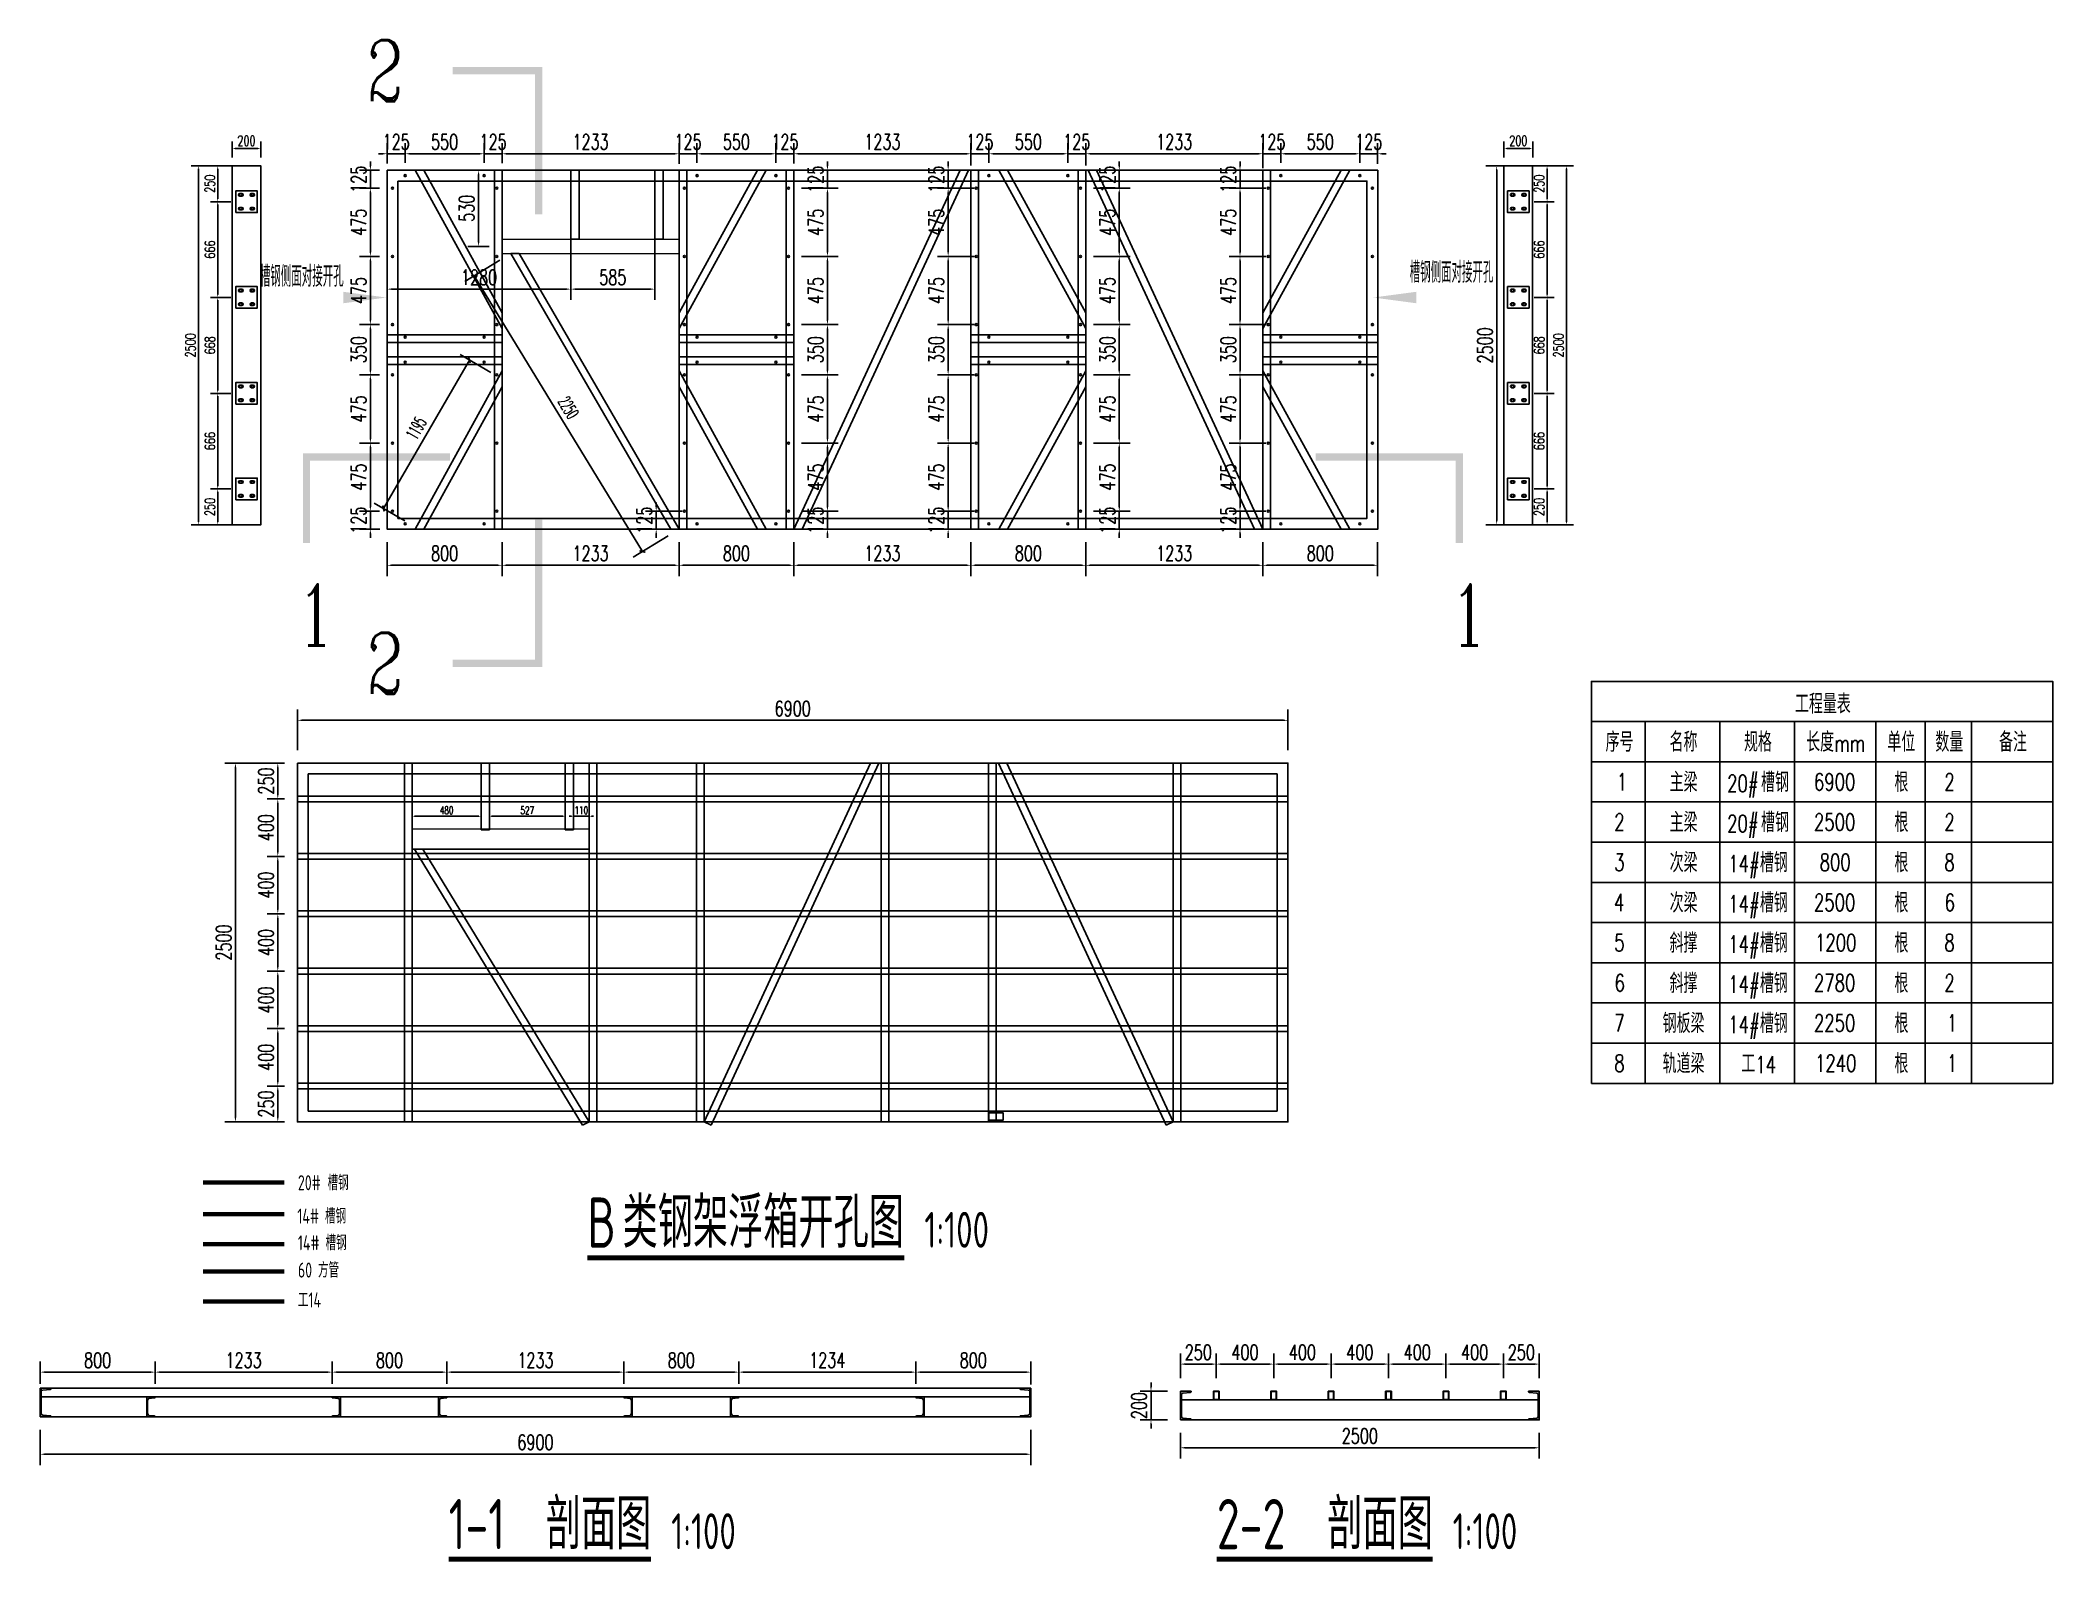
# Model space of a CAD drawing. Header units: millimetres. Extents: x -1443632 to -1307761, y 1430256 to 1527696.
# Drawn here: x -1413941 to -1399921, y 1463794 to 1474394 of the extents above; entities that cross this region are included whole.
import ezdxf

# ---------------------------------------------------------------- set-up
doc = ezdxf.new("R2010")
doc.units = ezdxf.units.MM
doc.header["$LTSCALE"] = 10
doc.layers.get('0').update_dxf_attribs({"linetype": 'CONTINUOUS'})
doc.layers.get('DEFPOINTS').update_dxf_attribs({"linetype": 'CONTINUOUS'})
for name, color, linetype in [('PUB_TEXT', 7, 'CONTINUOUS'), ('W-PLASTIC_RAILINGS塑木栏杆', 6, 'CONTINUOUS'), ('W-STEEL_FRAME钢架', 3, 'CONTINUOUS'), ('W-STEEL_KEEL钢龙骨', 5, 'CONTINUOUS'), ('景-通用-文字', 7, 'CONTINUOUS')]:
    doc.layers.add(name, color=color, linetype=linetype)
doc.styles.add('_TCH_DIM', font='SIMPLEX.shx', dxfattribs={"width": 0.7, "bigfont": 'GBCBIG.shx'})
doc.styles.add('_TCH_DIM_T3', font='SIMPLEX.shx', dxfattribs={"width": 0.494118, "bigfont": 'GBCBIG.shx'})
doc.styles.add('_TCH_LABEL', font='COMPLEX', dxfattribs={"bigfont": 'GBCBIG'})
doc.styles.add('_TCH_TAB', font='SIMPLEX', dxfattribs={"bigfont": 'GBCBIG'})
doc.styles.get("Standard").update_dxf_attribs({"font": 'tssdeng.shx', "width": 0.7, "bigfont": 'hztxt.shx'})
doc.styles.add('STANDARD_T3', font='simplex.shx', dxfattribs={"width": 0.7, "bigfont": 'gbcbig.shx'})
doc.dimstyles.new('_TCH_ARCH&&30', dxfattribs={"dimtxt": 89.25, "dimasz": 30, "dimexe": 75, "dimexo": 90, "dimgap": 37.875, "dimtad": 1, "dimdec": 0, "dimzin": 0, "dimdsep": 46, "dimtxsty": '_TCH_DIM_T3', "dimblk": 'ARCHTICK', "dimcen": 0.09, "dimclrt": 7, "dimazin": 2, "dimtfac": 1, "dimtdec": 0, "dimtix": 1, "dimtmove": 2, "dimatfit": 3, "dimfxl": 0, "dimtolj": 1, "dimtzin": 0, "dimarcsym": 0})
doc.dimstyles.new('W&&15', dxfattribs={"dimtxt": 52.5, "dimasz": 15, "dimexe": 37.5, "dimexo": 45, "dimgap": 15, "dimtad": 1, "dimdec": 0, "dimzin": 0, "dimdsep": 46, "dimtxsty": 'STANDARD_T3', "dimcen": 0.09, "dimclrd": 1, "dimclre": 1, "dimclrt": 7, "dimazin": 2, "dimtfac": 1, "dimtdec": 0, "dimtix": 1, "dimtmove": 2, "dimatfit": 3, "dimfxl": 0, "dimtolj": 1, "dimtzin": 0, "dimarcsym": 0})
doc.dimstyles.new('W&&20', dxfattribs={"dimtxt": 70, "dimasz": 20, "dimexe": 50, "dimexo": 60, "dimgap": 20, "dimtad": 1, "dimdec": 0, "dimzin": 0, "dimdsep": 46, "dimtxsty": 'STANDARD_T3', "dimcen": 0.09, "dimclrd": 1, "dimclre": 1, "dimclrt": 7, "dimazin": 2, "dimtfac": 1, "dimtdec": 0, "dimtix": 1, "dimtmove": 2, "dimatfit": 3, "dimfxl": 0, "dimtolj": 1, "dimtzin": 0, "dimarcsym": 0})
doc.dimstyles.new('W&&30', dxfattribs={"dimtxt": 105, "dimasz": 30, "dimexe": 75, "dimexo": 90, "dimgap": 30, "dimtad": 1, "dimdec": 0, "dimzin": 0, "dimdsep": 46, "dimtxsty": 'STANDARD_T3', "dimcen": 0.09, "dimclrd": 1, "dimclre": 1, "dimclrt": 7, "dimazin": 2, "dimtfac": 1, "dimtdec": 0, "dimtix": 1, "dimtmove": 2, "dimatfit": 3, "dimfxl": 0, "dimtolj": 1, "dimtzin": 0, "dimarcsym": 0})

msp = doc.modelspace()

# ---------------------------------------------------------------- texts
at = {"style": '_TCH_TAB'}
for s, height, p in [('工程量表', 135.04, (-1401717.1, 1469703)), ('序号', 135.04, (-1403036.4, 1469437)), ('名称', 135.04, (-1402590.6, 1469437)), ('规格', 135.04, (-1402072, 1469437)), ('长度', 135.04, (-1401639.1, 1469437)), ('单位', 135.04, (-1401073.2, 1469437)), ('数量', 135.04, (-1400739.1, 1469437)), ('备注', 135.04, (-1400295.3, 1469437)), ('主梁', 135.04, (-1402589.9, 1469157)), ('槽钢', 135.04, (-1401953.3, 1469157)), ('根', 135, (-1401024, 1469157)), ('主梁', 135.04, (-1402589.9, 1468877)), ('槽钢', 135.04, (-1401953.3, 1468877)), ('根', 135, (-1401024, 1468877)), ('次梁', 135.04, (-1402589.9, 1468597)), ('槽钢', 135.04, (-1401961.3, 1468597)), ('根', 135, (-1401024, 1468597)), ('次梁', 135.04, (-1402589.9, 1468317)), ('槽钢', 135.04, (-1401961.3, 1468317)), ('根', 135, (-1401024, 1468317)), ('斜撑', 135.04, (-1402590.6, 1468037)), ('槽钢', 135.04, (-1401961.3, 1468037)), ('根', 135, (-1401024, 1468037)), ('斜撑', 135.04, (-1402590.6, 1467757)), ('槽钢', 135.04, (-1401961.3, 1467757)), ('根', 135, (-1401024, 1467757)), ('钢板梁', 135.04, (-1402639, 1467477)), ('槽钢', 135.04, (-1401961.3, 1467477)), ('根', 135, (-1401024, 1467477)), ('轨道梁', 135.04, (-1402639, 1467197)), ('工', 135, (-1402090.9, 1467197)), ('根', 135, (-1401024, 1467197))]:
    msp.add_text(s, height=height, dxfattribs=at).set_placement(p)
at = {"style": '_TCH_TAB', "width": 0.705882}
for s, p in [('mm', (-1401442.5, 1469437)), ('1', (-1402957.8, 1469167.5)), ('20#', (-1402189.3, 1469157)), ('6900', (-1401584.8, 1469167.5)), ('2', (-1400676.3, 1469167.5)), ('2', (-1402975.8, 1468887.5)), ('20#', (-1402189.3, 1468877)), ('2500', (-1401584.8, 1468887.5)), ('2', (-1400676.3, 1468887.5)), ('3', (-1402975.8, 1468607.5)), ('14#', (-1402181.3, 1468597)), ('800', (-1401544.8, 1468607.5)), ('8', (-1400676.3, 1468607.5)), ('4', (-1402977.8, 1468327.5)), ('14#', (-1402181.3, 1468317)), ('2500', (-1401584.8, 1468327.5)), ('6', (-1400674.3, 1468327.5)), ('5', (-1402975.8, 1468047.5)), ('14#', (-1402181.3, 1468037)), ('1200', (-1401576.8, 1468047.5)), ('8', (-1400676.3, 1468047.5)), ('6', (-1402973.8, 1467767.5)), ('14#', (-1402181.3, 1467757)), ('2780', (-1401584.8, 1467767.5)), ('2', (-1400676.3, 1467767.5)), ('7', (-1402975.8, 1467487.5)), ('14#', (-1402181.3, 1467477)), ('2250', (-1401584.8, 1467487.5)), ('1', (-1400658.3, 1467487.5)), ('8', (-1402975.8, 1467207.5)), ('14', (-1401992.6, 1467197)), ('1240', (-1401576.8, 1467207.5)), ('1', (-1400658.3, 1467207.5))]:
    msp.add_text(s, height=119, dxfattribs=at).set_placement(p)
at = {"color": 4, "width": 0.7}
for s, p in [('20#', (-1412145.8, 1466382.1)), ('槽钢', (-1411939.3, 1466382.1))]:
    msp.add_text(s, height=105, dxfattribs=at).set_placement(p)
at = {"color": 3, "width": 0.7}
for s, p in [('14#', (-1412149.7, 1466149.7)), ('槽钢', (-1411957.2, 1466149.7))]:
    msp.add_text(s, height=105, dxfattribs=at).set_placement(p)
at = {"color": 6, "width": 0.7}
for s, p in [('14#', (-1412145.8, 1465963.8)), ('槽钢', (-1411953.3, 1465963.8))]:
    msp.add_text(s, height=105, dxfattribs=at).set_placement(p)
at = {"color": 5, "width": 0.7}
for s, p in [('方管', (-1412005.8, 1465773.4)), ('60', (-1412145.8, 1465773.4))]:
    msp.add_text(s, height=105, dxfattribs=at).set_placement(p)
at = {"color": 1, "width": 0.7}
for s, p in [('工', (-1412145.8, 1465565.5)), ('14', (-1412072.3, 1465565.5))]:
    msp.add_text(s, height=105, dxfattribs=at).set_placement(p)
at = {"layer": 'PUB_TEXT', "color": 7}
for s, height, style, width, p in [('2', 425, '_TCH_LABEL', 0.705882, (-1411668.1, 1473968.9)), ('槽钢侧面对接开孔', 144.68, '_TCH_DIM', 0.7, (-1412410.7, 1472676.6)), ('槽钢侧面对接开孔', 144.68, '_TCH_DIM', 0.7, (-1404401, 1472704.5)), ('1', 425, '_TCH_LABEL', 0.705882, (-1412150.7, 1470178.2)), ('1', 425, '_TCH_LABEL', 0.705882, (-1404119.6, 1470178.2)), ('2', 425, '_TCH_LABEL', 0.705882, (-1411668.1, 1469840.7))]:
    msp.add_text(s, height=height, dxfattribs=dict(at, style=style, width=width)).set_placement(p)
at = {"layer": 'PUB_TEXT', "color": 7, "width": 0.7}
for s, height, p in [('B', 350, (-1410129.1, 1465981.8)), ('类钢架浮箱开孔图', 350, (-1409884.1, 1465981.8)), ('1:100', 250, (-1407781.6, 1465981.8)), ('1-1', 350, (-1411095.5, 1463881.5)), ('剖面图', 350, (-1410418.8, 1463881.5)), ('2-2', 350, (-1405745, 1463881.5)), ('剖面图', 350, (-1404975, 1463881.5)), ('1:100', 250, (-1409545.2, 1463881.5)), ('1:100', 250, (-1404101.4, 1463881.5))]:
    msp.add_text(s, height=height, dxfattribs=at).set_placement(p)

# ---------------------------------------------------------------- blocks, each defined once
blk = doc.blocks.new('*D187')
at = {"layer": 'DEFPOINTS', "color": 0, "transparency": 16777216}
for p in [(-1412704, 1471268), (-1412554, 1471268), (-1412504, 1471018)]:
    blk.add_point(p, dxfattribs=at)
at = {"layer": 'W-PLASTIC_RAILINGS塑木栏杆', "color": 1, "lineweight": -2, "transparency": 16777216}
for p, q in [((-1412614, 1471268), (-1412754, 1471268)), ((-1412704, 1471038), (-1412704, 1471248)), ((-1412564, 1471018), (-1412754, 1471018))]:
    blk.add_line(p, q, dxfattribs=at)
at = {"layer": 'W-PLASTIC_RAILINGS塑木栏杆', "color": 1, "transparency": 16777216}
for points in [[(-1412708, 1471248), (-1412701, 1471248), (-1412704, 1471268)], [(-1412708, 1471038), (-1412701, 1471038), (-1412704, 1471018)]]:
    blk.add_solid(points, dxfattribs=at)
at = {"layer": 'W-PLASTIC_RAILINGS塑木栏杆', "color": 7, "transparency": 16777216, "insert": (-1412759, 1471143), "char_height": 70, "attachment_point": 5, "rotation": 90, "style": 'STANDARD_T3'}
blk.add_mtext('\\A1;250', dxfattribs=at)
blk = doc.blocks.new('*D43')
at = {"layer": 'DEFPOINTS', "color": 0, "transparency": 16777216}
for p in [(-1412704, 1471934), (-1412554, 1471934), (-1412554, 1471268)]:
    blk.add_point(p, dxfattribs=at)
at = {"layer": 'W-PLASTIC_RAILINGS塑木栏杆', "color": 1, "lineweight": -2, "transparency": 16777216}
for p, q in [((-1412614, 1471934), (-1412754, 1471934)), ((-1412704, 1471288), (-1412704, 1471914)), ((-1412614, 1471268), (-1412754, 1471268))]:
    blk.add_line(p, q, dxfattribs=at)
at = {"layer": 'W-PLASTIC_RAILINGS塑木栏杆', "color": 1, "transparency": 16777216}
for points in [[(-1412708, 1471914), (-1412701, 1471914), (-1412704, 1471934)], [(-1412708, 1471288), (-1412701, 1471288), (-1412704, 1471268)]]:
    blk.add_solid(points, dxfattribs=at)
at = {"layer": 'W-PLASTIC_RAILINGS塑木栏杆', "color": 7, "transparency": 16777216, "insert": (-1412759, 1471601), "char_height": 70, "attachment_point": 5, "rotation": 90, "style": 'STANDARD_T3'}
blk.add_mtext('\\A1;666', dxfattribs=at)
blk = doc.blocks.new('*D44')
at = {"layer": 'DEFPOINTS', "color": 0, "transparency": 16777216}
for p in [(-1412704, 1472602), (-1412554, 1472602), (-1412554, 1471934)]:
    blk.add_point(p, dxfattribs=at)
at = {"layer": 'W-PLASTIC_RAILINGS塑木栏杆', "color": 1, "lineweight": -2, "transparency": 16777216}
for p, q in [((-1412614, 1472602), (-1412754, 1472602)), ((-1412704, 1471954), (-1412704, 1472582)), ((-1412614, 1471934), (-1412754, 1471934))]:
    blk.add_line(p, q, dxfattribs=at)
at = {"layer": 'W-PLASTIC_RAILINGS塑木栏杆', "color": 1, "transparency": 16777216}
for points in [[(-1412708, 1472582), (-1412701, 1472582), (-1412704, 1472602)], [(-1412708, 1471954), (-1412701, 1471954), (-1412704, 1471934)]]:
    blk.add_solid(points, dxfattribs=at)
at = {"layer": 'W-PLASTIC_RAILINGS塑木栏杆', "color": 7, "transparency": 16777216, "insert": (-1412759, 1472268), "char_height": 70, "attachment_point": 5, "rotation": 90, "style": 'STANDARD_T3'}
blk.add_mtext('\\A1;668', dxfattribs=at)
blk = doc.blocks.new('*D188')
at = {"layer": 'DEFPOINTS', "color": 0, "transparency": 16777216}
for p in [(-1412704, 1473518), (-1412504, 1473518), (-1412554, 1473269)]:
    blk.add_point(p, dxfattribs=at)
at = {"layer": 'W-PLASTIC_RAILINGS塑木栏杆', "color": 1, "lineweight": -2, "transparency": 16777216}
for p, q in [((-1412564, 1473518), (-1412754, 1473518)), ((-1412704, 1473289), (-1412704, 1473498)), ((-1412614, 1473269), (-1412754, 1473269))]:
    blk.add_line(p, q, dxfattribs=at)
at = {"layer": 'W-PLASTIC_RAILINGS塑木栏杆', "color": 1, "transparency": 16777216}
for points in [[(-1412708, 1473498), (-1412701, 1473498), (-1412704, 1473518)], [(-1412708, 1473289), (-1412701, 1473289), (-1412704, 1473269)]]:
    blk.add_solid(points, dxfattribs=at)
at = {"layer": 'W-PLASTIC_RAILINGS塑木栏杆', "color": 7, "transparency": 16777216, "insert": (-1412759, 1473394), "char_height": 70, "attachment_point": 5, "rotation": 90, "style": 'STANDARD_T3'}
blk.add_mtext('\\A1;250', dxfattribs=at)
blk = doc.blocks.new('*D45')
at = {"layer": 'DEFPOINTS', "color": 0, "transparency": 16777216}
for p in [(-1412404, 1473639), (-1412604, 1473518), (-1412404, 1473518)]:
    blk.add_point(p, dxfattribs=at)
at = {"layer": 'W-PLASTIC_RAILINGS塑木栏杆', "color": 1, "lineweight": -2, "transparency": 16777216}
for p, q in [((-1412604, 1473578), (-1412604, 1473689)), ((-1412584, 1473639), (-1412424, 1473639)), ((-1412404, 1473578), (-1412404, 1473689))]:
    blk.add_line(p, q, dxfattribs=at)
at = {"layer": 'W-PLASTIC_RAILINGS塑木栏杆', "color": 1, "transparency": 16777216}
for points in [[(-1412584, 1473643), (-1412584, 1473636), (-1412604, 1473639)], [(-1412424, 1473643), (-1412424, 1473636), (-1412404, 1473639)]]:
    blk.add_solid(points, dxfattribs=at)
at = {"layer": 'W-PLASTIC_RAILINGS塑木栏杆', "color": 7, "transparency": 16777216, "insert": (-1412504, 1473694), "char_height": 70, "attachment_point": 5, "style": 'STANDARD_T3'}
blk.add_mtext('\\A1;200', dxfattribs=at)
blk = doc.blocks.new('*D46')
at = {"layer": 'DEFPOINTS', "color": 0, "transparency": 16777216}
for p in [(-1412604, 1473518), (-1412839, 1471018), (-1412604, 1471018)]:
    blk.add_point(p, dxfattribs=at)
at = {"layer": 'W-PLASTIC_RAILINGS塑木栏杆', "color": 1, "lineweight": -2, "transparency": 16777216}
for p, q in [((-1412664, 1473518), (-1412889, 1473518)), ((-1412839, 1473498), (-1412839, 1471038)), ((-1412664, 1471018), (-1412889, 1471018))]:
    blk.add_line(p, q, dxfattribs=at)
at = {"layer": 'W-PLASTIC_RAILINGS塑木栏杆', "color": 1, "transparency": 16777216}
for points in [[(-1412843, 1473498), (-1412836, 1473498), (-1412839, 1473518)], [(-1412843, 1471038), (-1412836, 1471038), (-1412839, 1471018)]]:
    blk.add_solid(points, dxfattribs=at)
at = {"layer": 'W-PLASTIC_RAILINGS塑木栏杆', "color": 7, "transparency": 16777216, "insert": (-1412894, 1472268), "char_height": 70, "attachment_point": 5, "rotation": 90, "style": 'STANDARD_T3'}
blk.add_mtext('\\A1;2500', dxfattribs=at)
blk = doc.blocks.new('*D62')
at = {"layer": 'DEFPOINTS', "color": 0, "transparency": 16777216}
for p in [(-1412704, 1473269), (-1412554, 1473269), (-1412554, 1472602)]:
    blk.add_point(p, dxfattribs=at)
at = {"layer": 'W-PLASTIC_RAILINGS塑木栏杆', "color": 1, "lineweight": -2, "transparency": 16777216}
for p, q in [((-1412614, 1473269), (-1412754, 1473269)), ((-1412704, 1472622), (-1412704, 1473249)), ((-1412614, 1472602), (-1412754, 1472602))]:
    blk.add_line(p, q, dxfattribs=at)
at = {"layer": 'W-PLASTIC_RAILINGS塑木栏杆', "color": 1, "transparency": 16777216}
for points in [[(-1412708, 1473249), (-1412701, 1473249), (-1412704, 1473269)], [(-1412708, 1472622), (-1412701, 1472622), (-1412704, 1472602)]]:
    blk.add_solid(points, dxfattribs=at)
at = {"layer": 'W-PLASTIC_RAILINGS塑木栏杆', "color": 7, "transparency": 16777216, "insert": (-1412759, 1472936), "char_height": 70, "attachment_point": 5, "rotation": 90, "style": 'STANDARD_T3'}
blk.add_mtext('\\A1;666', dxfattribs=at)
blk = doc.blocks.new('*D63')
at = {"layer": 'DEFPOINTS', "color": 0, "transparency": 16777216}
for p in [(-1403559, 1473518), (-1403795, 1471018), (-1403559, 1471018)]:
    blk.add_point(p, dxfattribs=at)
at = {"layer": 'W-PLASTIC_RAILINGS塑木栏杆', "color": 1, "lineweight": -2, "transparency": 16777216}
for p, q in [((-1403649, 1473518), (-1403870, 1473518)), ((-1403795, 1473488), (-1403795, 1471048)), ((-1403649, 1471018), (-1403870, 1471018))]:
    blk.add_line(p, q, dxfattribs=at)
at = {"layer": 'W-PLASTIC_RAILINGS塑木栏杆', "color": 1, "transparency": 16777216}
for points in [[(-1403800, 1473488), (-1403790, 1473488), (-1403795, 1473518)], [(-1403800, 1471048), (-1403790, 1471048), (-1403795, 1471018)]]:
    blk.add_solid(points, dxfattribs=at)
at = {"layer": 'W-PLASTIC_RAILINGS塑木栏杆', "color": 7, "transparency": 16777216, "insert": (-1403877, 1472268), "char_height": 105, "attachment_point": 5, "rotation": 90, "style": 'STANDARD_T3'}
blk.add_mtext('\\A1;2500', dxfattribs=at)
blk = doc.blocks.new('*D198')
at = {"layer": 'DEFPOINTS', "color": 0, "transparency": 16777216}
for p in [(-1411487, 1473488), (-1411641, 1473363), (-1411487, 1473363)]:
    blk.add_point(p, dxfattribs=at)
at = {"layer": 'W-STEEL_FRAME钢架', "color": 1, "lineweight": -2, "transparency": 16777216}
for p, q in [((-1411577, 1473488), (-1411716, 1473488)), ((-1411641, 1473518), (-1411641, 1473548)), ((-1411641, 1473488), (-1411641, 1473363)), ((-1411577, 1473363), (-1411716, 1473363)), ((-1411641, 1473333), (-1411641, 1473303))]:
    blk.add_line(p, q, dxfattribs=at)
at = {"layer": 'W-STEEL_FRAME钢架', "color": 1, "transparency": 16777216}
for points in [[(-1411646, 1473518), (-1411636, 1473518), (-1411641, 1473488)], [(-1411646, 1473333), (-1411636, 1473333), (-1411641, 1473363)]]:
    blk.add_solid(points, dxfattribs=at)
at = {"layer": 'W-STEEL_FRAME钢架', "color": 7, "transparency": 16777216, "insert": (-1411723, 1473425), "char_height": 105, "attachment_point": 5, "rotation": 90, "style": 'STANDARD_T3'}
blk.add_mtext('\\A1;125', dxfattribs=at)
blk = doc.blocks.new('*D199')
at = {"layer": 'DEFPOINTS', "color": 0, "transparency": 16777216}
for p in [(-1411487, 1473363), (-1411641, 1472888), (-1411487, 1472888)]:
    blk.add_point(p, dxfattribs=at)
at = {"layer": 'W-STEEL_FRAME钢架', "color": 1, "lineweight": -2, "transparency": 16777216}
for p, q in [((-1411577, 1473363), (-1411716, 1473363)), ((-1411641, 1473333), (-1411641, 1472918)), ((-1411577, 1472888), (-1411716, 1472888))]:
    blk.add_line(p, q, dxfattribs=at)
at = {"layer": 'W-STEEL_FRAME钢架', "color": 1, "transparency": 16777216}
for points in [[(-1411646, 1473333), (-1411636, 1473333), (-1411641, 1473363)], [(-1411646, 1472918), (-1411636, 1472918), (-1411641, 1472888)]]:
    blk.add_solid(points, dxfattribs=at)
at = {"layer": 'W-STEEL_FRAME钢架', "color": 7, "transparency": 16777216, "insert": (-1411723, 1473125), "char_height": 105, "attachment_point": 5, "rotation": 90, "style": 'STANDARD_T3'}
blk.add_mtext('\\A1;475', dxfattribs=at)
blk = doc.blocks.new('*D200')
at = {"layer": 'DEFPOINTS', "color": 0, "transparency": 16777216}
for p in [(-1411487, 1472888), (-1411641, 1472413), (-1411487, 1472413)]:
    blk.add_point(p, dxfattribs=at)
at = {"layer": 'W-STEEL_FRAME钢架', "color": 1, "lineweight": -2, "transparency": 16777216}
for p, q in [((-1411577, 1472888), (-1411716, 1472888)), ((-1411641, 1472858), (-1411641, 1472443)), ((-1411577, 1472413), (-1411716, 1472413))]:
    blk.add_line(p, q, dxfattribs=at)
at = {"layer": 'W-STEEL_FRAME钢架', "color": 1, "transparency": 16777216}
for points in [[(-1411646, 1472858), (-1411636, 1472858), (-1411641, 1472888)], [(-1411646, 1472443), (-1411636, 1472443), (-1411641, 1472413)]]:
    blk.add_solid(points, dxfattribs=at)
at = {"layer": 'W-STEEL_FRAME钢架', "color": 7, "transparency": 16777216, "insert": (-1411723, 1472650), "char_height": 105, "attachment_point": 5, "rotation": 90, "style": 'STANDARD_T3'}
blk.add_mtext('\\A1;475', dxfattribs=at)
blk = doc.blocks.new('*D201')
at = {"layer": 'DEFPOINTS', "color": 0, "transparency": 16777216}
for p in [(-1411487, 1472413), (-1411641, 1472063), (-1411487, 1472063)]:
    blk.add_point(p, dxfattribs=at)
at = {"layer": 'W-STEEL_FRAME钢架', "color": 1, "lineweight": -2, "transparency": 16777216}
for p, q in [((-1411577, 1472413), (-1411716, 1472413)), ((-1411641, 1472383), (-1411641, 1472093)), ((-1411577, 1472063), (-1411716, 1472063))]:
    blk.add_line(p, q, dxfattribs=at)
at = {"layer": 'W-STEEL_FRAME钢架', "color": 1, "transparency": 16777216}
for points in [[(-1411646, 1472383), (-1411636, 1472383), (-1411641, 1472413)], [(-1411646, 1472093), (-1411636, 1472093), (-1411641, 1472063)]]:
    blk.add_solid(points, dxfattribs=at)
at = {"layer": 'W-STEEL_FRAME钢架', "color": 7, "transparency": 16777216, "insert": (-1411723, 1472238), "char_height": 105, "attachment_point": 5, "rotation": 90, "style": 'STANDARD_T3'}
blk.add_mtext('\\A1;350', dxfattribs=at)
blk = doc.blocks.new('*D202')
at = {"layer": 'DEFPOINTS', "color": 0, "transparency": 16777216}
for p in [(-1411487, 1472063), (-1411641, 1471588), (-1411487, 1471588)]:
    blk.add_point(p, dxfattribs=at)
at = {"layer": 'W-STEEL_FRAME钢架', "color": 1, "lineweight": -2, "transparency": 16777216}
for p, q in [((-1411577, 1472063), (-1411716, 1472063)), ((-1411641, 1472033), (-1411641, 1471618)), ((-1411577, 1471588), (-1411716, 1471588))]:
    blk.add_line(p, q, dxfattribs=at)
at = {"layer": 'W-STEEL_FRAME钢架', "color": 1, "transparency": 16777216}
for points in [[(-1411646, 1472033), (-1411636, 1472033), (-1411641, 1472063)], [(-1411646, 1471618), (-1411636, 1471618), (-1411641, 1471588)]]:
    blk.add_solid(points, dxfattribs=at)
at = {"layer": 'W-STEEL_FRAME钢架', "color": 7, "transparency": 16777216, "insert": (-1411723, 1471825), "char_height": 105, "attachment_point": 5, "rotation": 90, "style": 'STANDARD_T3'}
blk.add_mtext('\\A1;475', dxfattribs=at)
blk = doc.blocks.new('*D203')
at = {"layer": 'DEFPOINTS', "color": 0, "transparency": 16777216}
for p in [(-1411487, 1471588), (-1411641, 1471113), (-1411487, 1471113)]:
    blk.add_point(p, dxfattribs=at)
at = {"layer": 'W-STEEL_FRAME钢架', "color": 1, "lineweight": -2, "transparency": 16777216}
for p, q in [((-1411577, 1471588), (-1411716, 1471588)), ((-1411641, 1471558), (-1411641, 1471143)), ((-1411577, 1471113), (-1411716, 1471113))]:
    blk.add_line(p, q, dxfattribs=at)
at = {"layer": 'W-STEEL_FRAME钢架', "color": 1, "transparency": 16777216}
for points in [[(-1411646, 1471558), (-1411636, 1471558), (-1411641, 1471588)], [(-1411646, 1471143), (-1411636, 1471143), (-1411641, 1471113)]]:
    blk.add_solid(points, dxfattribs=at)
at = {"layer": 'W-STEEL_FRAME钢架', "color": 7, "transparency": 16777216, "insert": (-1411723, 1471350), "char_height": 105, "attachment_point": 5, "rotation": 90, "style": 'STANDARD_T3'}
blk.add_mtext('\\A1;475', dxfattribs=at)
blk = doc.blocks.new('*D204')
at = {"layer": 'DEFPOINTS', "color": 0, "transparency": 16777216}
for p in [(-1411487, 1471113), (-1411641, 1470988), (-1411485, 1470988)]:
    blk.add_point(p, dxfattribs=at)
at = {"layer": 'W-STEEL_FRAME钢架', "color": 1, "lineweight": -2, "transparency": 16777216}
for p, q in [((-1411577, 1471113), (-1411716, 1471113)), ((-1411641, 1471143), (-1411641, 1471173)), ((-1411641, 1471113), (-1411641, 1470988)), ((-1411575, 1470988), (-1411716, 1470988)), ((-1411641, 1470958), (-1411641, 1470928))]:
    blk.add_line(p, q, dxfattribs=at)
at = {"layer": 'W-STEEL_FRAME钢架', "color": 1, "transparency": 16777216}
for points in [[(-1411646, 1471143), (-1411636, 1471143), (-1411641, 1471113)], [(-1411646, 1470958), (-1411636, 1470958), (-1411641, 1470988)]]:
    blk.add_solid(points, dxfattribs=at)
at = {"layer": 'W-STEEL_FRAME钢架', "color": 7, "transparency": 16777216, "insert": (-1411723, 1471050), "char_height": 105, "attachment_point": 5, "rotation": 90, "style": 'STANDARD_T3'}
blk.add_mtext('\\A1;125', dxfattribs=at)
blk = doc.blocks.new('*D205')
at = {"layer": 'DEFPOINTS', "color": 0, "transparency": 16777216}
for p in [(-1411399, 1473603), (-1411399, 1473451), (-1411524, 1473446)]:
    blk.add_point(p, dxfattribs=at)
at = {"layer": 'W-STEEL_FRAME钢架', "color": 1, "lineweight": -2, "transparency": 16777216}
for p, q in [((-1411554, 1473603), (-1411584, 1473603)), ((-1411524, 1473536), (-1411524, 1473678)), ((-1411524, 1473603), (-1411399, 1473603)), ((-1411399, 1473541), (-1411399, 1473678)), ((-1411369, 1473603), (-1411339, 1473603))]:
    blk.add_line(p, q, dxfattribs=at)
at = {"layer": 'W-STEEL_FRAME钢架', "color": 1, "transparency": 16777216}
for points in [[(-1411554, 1473608), (-1411554, 1473598), (-1411524, 1473603)], [(-1411369, 1473608), (-1411369, 1473598), (-1411399, 1473603)]]:
    blk.add_solid(points, dxfattribs=at)
at = {"layer": 'W-STEEL_FRAME钢架', "color": 7, "transparency": 16777216, "insert": (-1411461, 1473686), "char_height": 105, "attachment_point": 5, "style": 'STANDARD_T3'}
blk.add_mtext('\\A1;125', dxfattribs=at)
blk = doc.blocks.new('*D206')
at = {"layer": 'DEFPOINTS', "color": 0, "transparency": 16777216}
for p in [(-1410849, 1473603), (-1411399, 1473451), (-1410849, 1473451)]:
    blk.add_point(p, dxfattribs=at)
at = {"layer": 'W-STEEL_FRAME钢架', "color": 1, "lineweight": -2, "transparency": 16777216}
for p, q in [((-1411399, 1473541), (-1411399, 1473678)), ((-1411369, 1473603), (-1410879, 1473603)), ((-1410849, 1473541), (-1410849, 1473678))]:
    blk.add_line(p, q, dxfattribs=at)
at = {"layer": 'W-STEEL_FRAME钢架', "color": 1, "transparency": 16777216}
for points in [[(-1411369, 1473608), (-1411369, 1473598), (-1411399, 1473603)], [(-1410879, 1473608), (-1410879, 1473598), (-1410849, 1473603)]]:
    blk.add_solid(points, dxfattribs=at)
at = {"layer": 'W-STEEL_FRAME钢架', "color": 7, "transparency": 16777216, "insert": (-1411124, 1473686), "char_height": 105, "attachment_point": 5, "style": 'STANDARD_T3'}
blk.add_mtext('\\A1;550', dxfattribs=at)
blk = doc.blocks.new('*D207')
at = {"layer": 'DEFPOINTS', "color": 0, "transparency": 16777216}
for p in [(-1410724, 1473603), (-1410849, 1473451), (-1410724, 1473448)]:
    blk.add_point(p, dxfattribs=at)
at = {"layer": 'W-STEEL_FRAME钢架', "color": 1, "lineweight": -2, "transparency": 16777216}
for p, q in [((-1410879, 1473603), (-1410909, 1473603)), ((-1410849, 1473541), (-1410849, 1473678)), ((-1410849, 1473603), (-1410724, 1473603)), ((-1410724, 1473538), (-1410724, 1473678)), ((-1410694, 1473603), (-1410664, 1473603))]:
    blk.add_line(p, q, dxfattribs=at)
at = {"layer": 'W-STEEL_FRAME钢架', "color": 1, "transparency": 16777216}
for points in [[(-1410879, 1473608), (-1410879, 1473598), (-1410849, 1473603)], [(-1410694, 1473608), (-1410694, 1473598), (-1410724, 1473603)]]:
    blk.add_solid(points, dxfattribs=at)
at = {"layer": 'W-STEEL_FRAME钢架', "color": 7, "transparency": 16777216, "insert": (-1410786, 1473686), "char_height": 105, "attachment_point": 5, "style": 'STANDARD_T3'}
blk.add_mtext('\\A1;125', dxfattribs=at)
blk = doc.blocks.new('*D208')
at = {"layer": 'DEFPOINTS', "color": 0, "transparency": 16777216}
for p in [(-1409491, 1473603), (-1410724, 1473448), (-1409491, 1473442)]:
    blk.add_point(p, dxfattribs=at)
at = {"layer": 'W-STEEL_FRAME钢架', "color": 1, "lineweight": -2, "transparency": 16777216}
for p, q in [((-1410724, 1473538), (-1410724, 1473678)), ((-1410694, 1473603), (-1409521, 1473603)), ((-1409491, 1473532), (-1409491, 1473678))]:
    blk.add_line(p, q, dxfattribs=at)
at = {"layer": 'W-STEEL_FRAME钢架', "color": 1, "transparency": 16777216}
for points in [[(-1410694, 1473608), (-1410694, 1473598), (-1410724, 1473603)], [(-1409521, 1473608), (-1409521, 1473598), (-1409491, 1473603)]]:
    blk.add_solid(points, dxfattribs=at)
at = {"layer": 'W-STEEL_FRAME钢架', "color": 7, "transparency": 16777216, "insert": (-1410107, 1473686), "char_height": 105, "attachment_point": 5, "style": 'STANDARD_T3'}
blk.add_mtext('\\A1;1233', dxfattribs=at)
blk = doc.blocks.new('*D209')
at = {"layer": 'DEFPOINTS', "color": 0, "transparency": 16777216}
for p in [(-1409366, 1473603), (-1409366, 1473451), (-1409491, 1473442)]:
    blk.add_point(p, dxfattribs=at)
at = {"layer": 'W-STEEL_FRAME钢架', "color": 1, "lineweight": -2, "transparency": 16777216}
for p, q in [((-1409521, 1473603), (-1409551, 1473603)), ((-1409491, 1473532), (-1409491, 1473678)), ((-1409491, 1473603), (-1409366, 1473603)), ((-1409366, 1473541), (-1409366, 1473678)), ((-1409336, 1473603), (-1409306, 1473603))]:
    blk.add_line(p, q, dxfattribs=at)
at = {"layer": 'W-STEEL_FRAME钢架', "color": 1, "transparency": 16777216}
for points in [[(-1409521, 1473608), (-1409521, 1473598), (-1409491, 1473603)], [(-1409336, 1473608), (-1409336, 1473598), (-1409366, 1473603)]]:
    blk.add_solid(points, dxfattribs=at)
at = {"layer": 'W-STEEL_FRAME钢架', "color": 7, "transparency": 16777216, "insert": (-1409428, 1473686), "char_height": 105, "attachment_point": 5, "style": 'STANDARD_T3'}
blk.add_mtext('\\A1;125', dxfattribs=at)
blk = doc.blocks.new('*D210')
at = {"layer": 'DEFPOINTS', "color": 0, "transparency": 16777216}
for p in [(-1408816, 1473603), (-1409366, 1473451), (-1408816, 1473451)]:
    blk.add_point(p, dxfattribs=at)
at = {"layer": 'W-STEEL_FRAME钢架', "color": 1, "lineweight": -2, "transparency": 16777216}
for p, q in [((-1409366, 1473541), (-1409366, 1473678)), ((-1409336, 1473603), (-1408846, 1473603)), ((-1408816, 1473541), (-1408816, 1473678))]:
    blk.add_line(p, q, dxfattribs=at)
at = {"layer": 'W-STEEL_FRAME钢架', "color": 1, "transparency": 16777216}
for points in [[(-1409336, 1473608), (-1409336, 1473598), (-1409366, 1473603)], [(-1408846, 1473608), (-1408846, 1473598), (-1408816, 1473603)]]:
    blk.add_solid(points, dxfattribs=at)
at = {"layer": 'W-STEEL_FRAME钢架', "color": 7, "transparency": 16777216, "insert": (-1409091, 1473686), "char_height": 105, "attachment_point": 5, "style": 'STANDARD_T3'}
blk.add_mtext('\\A1;550', dxfattribs=at)
blk = doc.blocks.new('*D211')
at = {"layer": 'DEFPOINTS', "color": 0, "transparency": 16777216}
for p in [(-1408691, 1473603), (-1408816, 1473451), (-1408691, 1473446)]:
    blk.add_point(p, dxfattribs=at)
at = {"layer": 'W-STEEL_FRAME钢架', "color": 1, "lineweight": -2, "transparency": 16777216}
for p, q in [((-1408846, 1473603), (-1408876, 1473603)), ((-1408816, 1473541), (-1408816, 1473678)), ((-1408816, 1473603), (-1408691, 1473603)), ((-1408691, 1473536), (-1408691, 1473678)), ((-1408661, 1473603), (-1408631, 1473603))]:
    blk.add_line(p, q, dxfattribs=at)
at = {"layer": 'W-STEEL_FRAME钢架', "color": 1, "transparency": 16777216}
for points in [[(-1408846, 1473608), (-1408846, 1473598), (-1408816, 1473603)], [(-1408661, 1473608), (-1408661, 1473598), (-1408691, 1473603)]]:
    blk.add_solid(points, dxfattribs=at)
at = {"layer": 'W-STEEL_FRAME钢架', "color": 7, "transparency": 16777216, "insert": (-1408753, 1473686), "char_height": 105, "attachment_point": 5, "style": 'STANDARD_T3'}
blk.add_mtext('\\A1;125', dxfattribs=at)
blk = doc.blocks.new('*D212')
at = {"layer": 'DEFPOINTS', "color": 0, "transparency": 16777216}
for p in [(-1407457, 1473603), (-1408691, 1473446), (-1407457, 1473431)]:
    blk.add_point(p, dxfattribs=at)
at = {"layer": 'W-STEEL_FRAME钢架', "color": 1, "lineweight": -2, "transparency": 16777216}
for p, q in [((-1408691, 1473536), (-1408691, 1473678)), ((-1408661, 1473603), (-1407487, 1473603)), ((-1407457, 1473521), (-1407457, 1473678))]:
    blk.add_line(p, q, dxfattribs=at)
at = {"layer": 'W-STEEL_FRAME钢架', "color": 1, "transparency": 16777216}
for points in [[(-1408661, 1473608), (-1408661, 1473598), (-1408691, 1473603)], [(-1407487, 1473608), (-1407487, 1473598), (-1407457, 1473603)]]:
    blk.add_solid(points, dxfattribs=at)
at = {"layer": 'W-STEEL_FRAME钢架', "color": 7, "transparency": 16777216, "insert": (-1408074, 1473686), "char_height": 105, "attachment_point": 5, "style": 'STANDARD_T3'}
blk.add_mtext('\\A1;1233', dxfattribs=at)
blk = doc.blocks.new('*D213')
at = {"layer": 'DEFPOINTS', "color": 0, "transparency": 16777216}
for p in [(-1407332, 1473603), (-1407332, 1473451), (-1407457, 1473431)]:
    blk.add_point(p, dxfattribs=at)
at = {"layer": 'W-STEEL_FRAME钢架', "color": 1, "lineweight": -2, "transparency": 16777216}
for p, q in [((-1407487, 1473603), (-1407517, 1473603)), ((-1407457, 1473521), (-1407457, 1473678)), ((-1407457, 1473603), (-1407332, 1473603)), ((-1407332, 1473541), (-1407332, 1473678)), ((-1407302, 1473603), (-1407272, 1473603))]:
    blk.add_line(p, q, dxfattribs=at)
at = {"layer": 'W-STEEL_FRAME钢架', "color": 1, "transparency": 16777216}
for points in [[(-1407487, 1473608), (-1407487, 1473598), (-1407457, 1473603)], [(-1407302, 1473608), (-1407302, 1473598), (-1407332, 1473603)]]:
    blk.add_solid(points, dxfattribs=at)
at = {"layer": 'W-STEEL_FRAME钢架', "color": 7, "transparency": 16777216, "insert": (-1407395, 1473686), "char_height": 105, "attachment_point": 5, "style": 'STANDARD_T3'}
blk.add_mtext('\\A1;125', dxfattribs=at)
blk = doc.blocks.new('*D214')
at = {"layer": 'DEFPOINTS', "color": 0, "transparency": 16777216}
for p in [(-1406782, 1473603), (-1407332, 1473451), (-1406782, 1473451)]:
    blk.add_point(p, dxfattribs=at)
at = {"layer": 'W-STEEL_FRAME钢架', "color": 1, "lineweight": -2, "transparency": 16777216}
for p, q in [((-1407332, 1473541), (-1407332, 1473678)), ((-1407302, 1473603), (-1406812, 1473603)), ((-1406782, 1473541), (-1406782, 1473678))]:
    blk.add_line(p, q, dxfattribs=at)
at = {"layer": 'W-STEEL_FRAME钢架', "color": 1, "transparency": 16777216}
for points in [[(-1407302, 1473608), (-1407302, 1473598), (-1407332, 1473603)], [(-1406812, 1473608), (-1406812, 1473598), (-1406782, 1473603)]]:
    blk.add_solid(points, dxfattribs=at)
at = {"layer": 'W-STEEL_FRAME钢架', "color": 7, "transparency": 16777216, "insert": (-1407057, 1473686), "char_height": 105, "attachment_point": 5, "style": 'STANDARD_T3'}
blk.add_mtext('\\A1;550', dxfattribs=at)
blk = doc.blocks.new('*D215')
at = {"layer": 'DEFPOINTS', "color": 0, "transparency": 16777216}
for p in [(-1406657, 1473603), (-1406782, 1473451), (-1406657, 1473431)]:
    blk.add_point(p, dxfattribs=at)
at = {"layer": 'W-STEEL_FRAME钢架', "color": 1, "lineweight": -2, "transparency": 16777216}
for p, q in [((-1406812, 1473603), (-1406842, 1473603)), ((-1406782, 1473541), (-1406782, 1473678)), ((-1406782, 1473603), (-1406657, 1473603)), ((-1406657, 1473521), (-1406657, 1473678)), ((-1406627, 1473603), (-1406597, 1473603))]:
    blk.add_line(p, q, dxfattribs=at)
at = {"layer": 'W-STEEL_FRAME钢架', "color": 1, "transparency": 16777216}
for points in [[(-1406812, 1473608), (-1406812, 1473598), (-1406782, 1473603)], [(-1406627, 1473608), (-1406627, 1473598), (-1406657, 1473603)]]:
    blk.add_solid(points, dxfattribs=at)
at = {"layer": 'W-STEEL_FRAME钢架', "color": 7, "transparency": 16777216, "insert": (-1406720, 1473686), "char_height": 105, "attachment_point": 5, "style": 'STANDARD_T3'}
blk.add_mtext('\\A1;125', dxfattribs=at)
blk = doc.blocks.new('*D216')
at = {"layer": 'DEFPOINTS', "color": 0, "transparency": 16777216}
for p in [(-1405424, 1473603), (-1406657, 1473431), (-1405424, 1473413)]:
    blk.add_point(p, dxfattribs=at)
at = {"layer": 'W-STEEL_FRAME钢架', "color": 1, "lineweight": -2, "transparency": 16777216}
for p, q in [((-1406657, 1473521), (-1406657, 1473678)), ((-1406627, 1473603), (-1405454, 1473603)), ((-1405424, 1473503), (-1405424, 1473678))]:
    blk.add_line(p, q, dxfattribs=at)
at = {"layer": 'W-STEEL_FRAME钢架', "color": 1, "transparency": 16777216}
for points in [[(-1406627, 1473608), (-1406627, 1473598), (-1406657, 1473603)], [(-1405454, 1473608), (-1405454, 1473598), (-1405424, 1473603)]]:
    blk.add_solid(points, dxfattribs=at)
at = {"layer": 'W-STEEL_FRAME钢架', "color": 7, "transparency": 16777216, "insert": (-1406041, 1473686), "char_height": 105, "attachment_point": 5, "style": 'STANDARD_T3'}
blk.add_mtext('\\A1;1233', dxfattribs=at)
blk = doc.blocks.new('*D217')
at = {"layer": 'DEFPOINTS', "color": 0, "transparency": 16777216}
for p in [(-1405299, 1473603), (-1405299, 1473451), (-1405424, 1473413)]:
    blk.add_point(p, dxfattribs=at)
at = {"layer": 'W-STEEL_FRAME钢架', "color": 1, "lineweight": -2, "transparency": 16777216}
for p, q in [((-1405454, 1473603), (-1405484, 1473603)), ((-1405424, 1473503), (-1405424, 1473678)), ((-1405424, 1473603), (-1405299, 1473603)), ((-1405299, 1473541), (-1405299, 1473678)), ((-1405269, 1473603), (-1405239, 1473603))]:
    blk.add_line(p, q, dxfattribs=at)
at = {"layer": 'W-STEEL_FRAME钢架', "color": 1, "transparency": 16777216}
for points in [[(-1405454, 1473608), (-1405454, 1473598), (-1405424, 1473603)], [(-1405269, 1473608), (-1405269, 1473598), (-1405299, 1473603)]]:
    blk.add_solid(points, dxfattribs=at)
at = {"layer": 'W-STEEL_FRAME钢架', "color": 7, "transparency": 16777216, "insert": (-1405361, 1473686), "char_height": 105, "attachment_point": 5, "style": 'STANDARD_T3'}
blk.add_mtext('\\A1;125', dxfattribs=at)
blk = doc.blocks.new('*D218')
at = {"layer": 'DEFPOINTS', "color": 0, "transparency": 16777216}
for p in [(-1404749, 1473603), (-1405299, 1473451), (-1404749, 1473451)]:
    blk.add_point(p, dxfattribs=at)
at = {"layer": 'W-STEEL_FRAME钢架', "color": 1, "lineweight": -2, "transparency": 16777216}
for p, q in [((-1405299, 1473541), (-1405299, 1473678)), ((-1405269, 1473603), (-1404779, 1473603)), ((-1404749, 1473541), (-1404749, 1473678))]:
    blk.add_line(p, q, dxfattribs=at)
at = {"layer": 'W-STEEL_FRAME钢架', "color": 1, "transparency": 16777216}
for points in [[(-1405269, 1473608), (-1405269, 1473598), (-1405299, 1473603)], [(-1404779, 1473608), (-1404779, 1473598), (-1404749, 1473603)]]:
    blk.add_solid(points, dxfattribs=at)
at = {"layer": 'W-STEEL_FRAME钢架', "color": 7, "transparency": 16777216, "insert": (-1405024, 1473686), "char_height": 105, "attachment_point": 5, "style": 'STANDARD_T3'}
blk.add_mtext('\\A1;550', dxfattribs=at)
blk = doc.blocks.new('*D219')
at = {"layer": 'DEFPOINTS', "color": 0, "transparency": 16777216}
for p in [(-1404624, 1473603), (-1404749, 1473451), (-1404624, 1473444)]:
    blk.add_point(p, dxfattribs=at)
at = {"layer": 'W-STEEL_FRAME钢架', "color": 1, "lineweight": -2, "transparency": 16777216}
for p, q in [((-1404779, 1473603), (-1404809, 1473603)), ((-1404749, 1473541), (-1404749, 1473678)), ((-1404749, 1473603), (-1404624, 1473603)), ((-1404624, 1473534), (-1404624, 1473678)), ((-1404594, 1473603), (-1404564, 1473603))]:
    blk.add_line(p, q, dxfattribs=at)
at = {"layer": 'W-STEEL_FRAME钢架', "color": 1, "transparency": 16777216}
for points in [[(-1404779, 1473608), (-1404779, 1473598), (-1404749, 1473603)], [(-1404594, 1473608), (-1404594, 1473598), (-1404624, 1473603)]]:
    blk.add_solid(points, dxfattribs=at)
at = {"layer": 'W-STEEL_FRAME钢架', "color": 7, "transparency": 16777216, "insert": (-1404686, 1473686), "char_height": 105, "attachment_point": 5, "style": 'STANDARD_T3'}
blk.add_mtext('\\A1;125', dxfattribs=at)
blk = doc.blocks.new('*D65')
at = {"layer": 'DEFPOINTS', "color": 0, "transparency": 16777216}
for p in [(-1409379, 1471113), (-1409650, 1470988), (-1409456, 1470988)]:
    blk.add_point(p, dxfattribs=at)
at = {"layer": 'W-STEEL_FRAME钢架', "color": 1, "lineweight": -2, "transparency": 16777216}
for p, q in [((-1409469, 1471113), (-1409725, 1471113)), ((-1409650, 1471143), (-1409650, 1471173)), ((-1409650, 1471113), (-1409650, 1470988)), ((-1409546, 1470988), (-1409725, 1470988)), ((-1409650, 1470958), (-1409650, 1470928))]:
    blk.add_line(p, q, dxfattribs=at)
at = {"layer": 'W-STEEL_FRAME钢架', "color": 1, "transparency": 16777216}
for points in [[(-1409655, 1471143), (-1409645, 1471143), (-1409650, 1471113)], [(-1409655, 1470958), (-1409645, 1470958), (-1409650, 1470988)]]:
    blk.add_solid(points, dxfattribs=at)
at = {"layer": 'W-STEEL_FRAME钢架', "color": 7, "transparency": 16777216, "insert": (-1409732, 1471050), "char_height": 105, "attachment_point": 5, "rotation": 90, "style": 'STANDARD_T3'}
blk.add_mtext('\\A1;125', dxfattribs=at)
blk = doc.blocks.new('*D66')
at = {"layer": 'DEFPOINTS', "color": 0, "transparency": 16777216}
for p in [(-1408717, 1473488), (-1408728, 1473363), (-1408457, 1473363)]:
    blk.add_point(p, dxfattribs=at)
at = {"layer": 'W-STEEL_FRAME钢架', "color": 1, "lineweight": -2, "transparency": 16777216}
for p, q in [((-1408627, 1473488), (-1408382, 1473488)), ((-1408457, 1473518), (-1408457, 1473548)), ((-1408457, 1473488), (-1408457, 1473363)), ((-1408638, 1473363), (-1408382, 1473363)), ((-1408457, 1473333), (-1408457, 1473303))]:
    blk.add_line(p, q, dxfattribs=at)
at = {"layer": 'W-STEEL_FRAME钢架', "color": 1, "transparency": 16777216}
for points in [[(-1408462, 1473518), (-1408452, 1473518), (-1408457, 1473488)], [(-1408462, 1473333), (-1408452, 1473333), (-1408457, 1473363)]]:
    blk.add_solid(points, dxfattribs=at)
at = {"layer": 'W-STEEL_FRAME钢架', "color": 7, "transparency": 16777216, "insert": (-1408539, 1473425), "char_height": 105, "attachment_point": 5, "rotation": 90, "style": 'STANDARD_T3'}
blk.add_mtext('\\A1;125', dxfattribs=at)
blk = doc.blocks.new('*D67')
at = {"layer": 'DEFPOINTS', "color": 0, "transparency": 16777216}
for p in [(-1408728, 1473363), (-1408728, 1472888), (-1408457, 1472888)]:
    blk.add_point(p, dxfattribs=at)
at = {"layer": 'W-STEEL_FRAME钢架', "color": 1, "lineweight": -2, "transparency": 16777216}
for p, q in [((-1408638, 1473363), (-1408382, 1473363)), ((-1408457, 1473333), (-1408457, 1472918)), ((-1408638, 1472888), (-1408382, 1472888))]:
    blk.add_line(p, q, dxfattribs=at)
at = {"layer": 'W-STEEL_FRAME钢架', "color": 1, "transparency": 16777216}
for points in [[(-1408462, 1473333), (-1408452, 1473333), (-1408457, 1473363)], [(-1408462, 1472918), (-1408452, 1472918), (-1408457, 1472888)]]:
    blk.add_solid(points, dxfattribs=at)
at = {"layer": 'W-STEEL_FRAME钢架', "color": 7, "transparency": 16777216, "insert": (-1408539, 1473125), "char_height": 105, "attachment_point": 5, "rotation": 90, "style": 'STANDARD_T3'}
blk.add_mtext('\\A1;475', dxfattribs=at)
blk = doc.blocks.new('*D68')
at = {"layer": 'DEFPOINTS', "color": 0, "transparency": 16777216}
for p in [(-1408728, 1472888), (-1408728, 1472413), (-1408457, 1472413)]:
    blk.add_point(p, dxfattribs=at)
at = {"layer": 'W-STEEL_FRAME钢架', "color": 1, "lineweight": -2, "transparency": 16777216}
for p, q in [((-1408638, 1472888), (-1408382, 1472888)), ((-1408457, 1472858), (-1408457, 1472443)), ((-1408638, 1472413), (-1408382, 1472413))]:
    blk.add_line(p, q, dxfattribs=at)
at = {"layer": 'W-STEEL_FRAME钢架', "color": 1, "transparency": 16777216}
for points in [[(-1408462, 1472858), (-1408452, 1472858), (-1408457, 1472888)], [(-1408462, 1472443), (-1408452, 1472443), (-1408457, 1472413)]]:
    blk.add_solid(points, dxfattribs=at)
at = {"layer": 'W-STEEL_FRAME钢架', "color": 7, "transparency": 16777216, "insert": (-1408539, 1472650), "char_height": 105, "attachment_point": 5, "rotation": 90, "style": 'STANDARD_T3'}
blk.add_mtext('\\A1;475', dxfattribs=at)
blk = doc.blocks.new('*D69')
at = {"layer": 'DEFPOINTS', "color": 0, "transparency": 16777216}
for p in [(-1408728, 1472413), (-1408728, 1472063), (-1408457, 1472063)]:
    blk.add_point(p, dxfattribs=at)
at = {"layer": 'W-STEEL_FRAME钢架', "color": 1, "lineweight": -2, "transparency": 16777216}
for p, q in [((-1408638, 1472413), (-1408382, 1472413)), ((-1408457, 1472383), (-1408457, 1472093)), ((-1408638, 1472063), (-1408382, 1472063))]:
    blk.add_line(p, q, dxfattribs=at)
at = {"layer": 'W-STEEL_FRAME钢架', "color": 1, "transparency": 16777216}
for points in [[(-1408462, 1472383), (-1408452, 1472383), (-1408457, 1472413)], [(-1408462, 1472093), (-1408452, 1472093), (-1408457, 1472063)]]:
    blk.add_solid(points, dxfattribs=at)
at = {"layer": 'W-STEEL_FRAME钢架', "color": 7, "transparency": 16777216, "insert": (-1408539, 1472238), "char_height": 105, "attachment_point": 5, "rotation": 90, "style": 'STANDARD_T3'}
blk.add_mtext('\\A1;350', dxfattribs=at)
blk = doc.blocks.new('*D70')
at = {"layer": 'DEFPOINTS', "color": 0, "transparency": 16777216}
for p in [(-1408728, 1472063), (-1408728, 1471588), (-1408457, 1471588)]:
    blk.add_point(p, dxfattribs=at)
at = {"layer": 'W-STEEL_FRAME钢架', "color": 1, "lineweight": -2, "transparency": 16777216}
for p, q in [((-1408638, 1472063), (-1408382, 1472063)), ((-1408457, 1472033), (-1408457, 1471618)), ((-1408638, 1471588), (-1408382, 1471588))]:
    blk.add_line(p, q, dxfattribs=at)
at = {"layer": 'W-STEEL_FRAME钢架', "color": 1, "transparency": 16777216}
for points in [[(-1408462, 1472033), (-1408452, 1472033), (-1408457, 1472063)], [(-1408462, 1471618), (-1408452, 1471618), (-1408457, 1471588)]]:
    blk.add_solid(points, dxfattribs=at)
at = {"layer": 'W-STEEL_FRAME钢架', "color": 7, "transparency": 16777216, "insert": (-1408539, 1471825), "char_height": 105, "attachment_point": 5, "rotation": 90, "style": 'STANDARD_T3'}
blk.add_mtext('\\A1;475', dxfattribs=at)
blk = doc.blocks.new('*D71')
at = {"layer": 'DEFPOINTS', "color": 0, "transparency": 16777216}
for p in [(-1408728, 1471588), (-1408728, 1471113), (-1408457, 1471113)]:
    blk.add_point(p, dxfattribs=at)
at = {"layer": 'W-STEEL_FRAME钢架', "color": 1, "lineweight": -2, "transparency": 16777216}
for p, q in [((-1408638, 1471588), (-1408382, 1471588)), ((-1408457, 1471558), (-1408457, 1471143)), ((-1408638, 1471113), (-1408382, 1471113))]:
    blk.add_line(p, q, dxfattribs=at)
at = {"layer": 'W-STEEL_FRAME钢架', "color": 1, "transparency": 16777216}
for points in [[(-1408462, 1471558), (-1408452, 1471558), (-1408457, 1471588)], [(-1408462, 1471143), (-1408452, 1471143), (-1408457, 1471113)]]:
    blk.add_solid(points, dxfattribs=at)
at = {"layer": 'W-STEEL_FRAME钢架', "color": 7, "transparency": 16777216, "insert": (-1408539, 1471350), "char_height": 105, "attachment_point": 5, "rotation": 90, "style": 'STANDARD_T3'}
blk.add_mtext('\\A1;475', dxfattribs=at)
blk = doc.blocks.new('*D72')
at = {"layer": 'DEFPOINTS', "color": 0, "transparency": 16777216}
for p in [(-1408728, 1471113), (-1408651, 1470988), (-1408457, 1470988)]:
    blk.add_point(p, dxfattribs=at)
at = {"layer": 'W-STEEL_FRAME钢架', "color": 1, "lineweight": -2, "transparency": 16777216}
for p, q in [((-1408638, 1471113), (-1408382, 1471113)), ((-1408457, 1471143), (-1408457, 1471173)), ((-1408457, 1471113), (-1408457, 1470988)), ((-1408561, 1470988), (-1408382, 1470988)), ((-1408457, 1470958), (-1408457, 1470928))]:
    blk.add_line(p, q, dxfattribs=at)
at = {"layer": 'W-STEEL_FRAME钢架', "color": 1, "transparency": 16777216}
for points in [[(-1408462, 1471143), (-1408452, 1471143), (-1408457, 1471113)], [(-1408462, 1470958), (-1408452, 1470958), (-1408457, 1470988)]]:
    blk.add_solid(points, dxfattribs=at)
at = {"layer": 'W-STEEL_FRAME钢架', "color": 7, "transparency": 16777216, "insert": (-1408539, 1471050), "char_height": 105, "attachment_point": 5, "rotation": 90, "style": 'STANDARD_T3'}
blk.add_mtext('\\A1;125', dxfattribs=at)
blk = doc.blocks.new('*D73')
at = {"layer": 'DEFPOINTS', "color": 0, "transparency": 16777216}
for p in [(-1407356, 1473488), (-1407616, 1473363), (-1407346, 1473363)]:
    blk.add_point(p, dxfattribs=at)
at = {"layer": 'W-STEEL_FRAME钢架', "color": 1, "lineweight": -2, "transparency": 16777216}
for p, q in [((-1407446, 1473488), (-1407691, 1473488)), ((-1407616, 1473518), (-1407616, 1473548)), ((-1407616, 1473488), (-1407616, 1473363)), ((-1407436, 1473363), (-1407691, 1473363)), ((-1407616, 1473333), (-1407616, 1473303))]:
    blk.add_line(p, q, dxfattribs=at)
at = {"layer": 'W-STEEL_FRAME钢架', "color": 1, "transparency": 16777216}
for points in [[(-1407621, 1473518), (-1407611, 1473518), (-1407616, 1473488)], [(-1407621, 1473333), (-1407611, 1473333), (-1407616, 1473363)]]:
    blk.add_solid(points, dxfattribs=at)
at = {"layer": 'W-STEEL_FRAME钢架', "color": 7, "transparency": 16777216, "insert": (-1407699, 1473425), "char_height": 105, "attachment_point": 5, "rotation": 90, "style": 'STANDARD_T3'}
blk.add_mtext('\\A1;125', dxfattribs=at)
blk = doc.blocks.new('*D74')
at = {"layer": 'DEFPOINTS', "color": 0, "transparency": 16777216}
for p in [(-1407346, 1473363), (-1407616, 1472888), (-1407346, 1472888)]:
    blk.add_point(p, dxfattribs=at)
at = {"layer": 'W-STEEL_FRAME钢架', "color": 1, "lineweight": -2, "transparency": 16777216}
for p, q in [((-1407436, 1473363), (-1407691, 1473363)), ((-1407616, 1473333), (-1407616, 1472918)), ((-1407436, 1472888), (-1407691, 1472888))]:
    blk.add_line(p, q, dxfattribs=at)
at = {"layer": 'W-STEEL_FRAME钢架', "color": 1, "transparency": 16777216}
for points in [[(-1407621, 1473333), (-1407611, 1473333), (-1407616, 1473363)], [(-1407621, 1472918), (-1407611, 1472918), (-1407616, 1472888)]]:
    blk.add_solid(points, dxfattribs=at)
at = {"layer": 'W-STEEL_FRAME钢架', "color": 7, "transparency": 16777216, "insert": (-1407699, 1473125), "char_height": 105, "attachment_point": 5, "rotation": 90, "style": 'STANDARD_T3'}
blk.add_mtext('\\A1;475', dxfattribs=at)
blk = doc.blocks.new('*D75')
at = {"layer": 'DEFPOINTS', "color": 0, "transparency": 16777216}
for p in [(-1407346, 1472888), (-1407616, 1472413), (-1407346, 1472413)]:
    blk.add_point(p, dxfattribs=at)
at = {"layer": 'W-STEEL_FRAME钢架', "color": 1, "lineweight": -2, "transparency": 16777216}
for p, q in [((-1407436, 1472888), (-1407691, 1472888)), ((-1407616, 1472858), (-1407616, 1472443)), ((-1407436, 1472413), (-1407691, 1472413))]:
    blk.add_line(p, q, dxfattribs=at)
at = {"layer": 'W-STEEL_FRAME钢架', "color": 1, "transparency": 16777216}
for points in [[(-1407621, 1472858), (-1407611, 1472858), (-1407616, 1472888)], [(-1407621, 1472443), (-1407611, 1472443), (-1407616, 1472413)]]:
    blk.add_solid(points, dxfattribs=at)
at = {"layer": 'W-STEEL_FRAME钢架', "color": 7, "transparency": 16777216, "insert": (-1407699, 1472650), "char_height": 105, "attachment_point": 5, "rotation": 90, "style": 'STANDARD_T3'}
blk.add_mtext('\\A1;475', dxfattribs=at)
blk = doc.blocks.new('*D76')
at = {"layer": 'DEFPOINTS', "color": 0, "transparency": 16777216}
for p in [(-1407346, 1472413), (-1407616, 1472063), (-1407346, 1472063)]:
    blk.add_point(p, dxfattribs=at)
at = {"layer": 'W-STEEL_FRAME钢架', "color": 1, "lineweight": -2, "transparency": 16777216}
for p, q in [((-1407436, 1472413), (-1407691, 1472413)), ((-1407616, 1472383), (-1407616, 1472093)), ((-1407436, 1472063), (-1407691, 1472063))]:
    blk.add_line(p, q, dxfattribs=at)
at = {"layer": 'W-STEEL_FRAME钢架', "color": 1, "transparency": 16777216}
for points in [[(-1407621, 1472383), (-1407611, 1472383), (-1407616, 1472413)], [(-1407621, 1472093), (-1407611, 1472093), (-1407616, 1472063)]]:
    blk.add_solid(points, dxfattribs=at)
at = {"layer": 'W-STEEL_FRAME钢架', "color": 7, "transparency": 16777216, "insert": (-1407699, 1472238), "char_height": 105, "attachment_point": 5, "rotation": 90, "style": 'STANDARD_T3'}
blk.add_mtext('\\A1;350', dxfattribs=at)
blk = doc.blocks.new('*D77')
at = {"layer": 'DEFPOINTS', "color": 0, "transparency": 16777216}
for p in [(-1407346, 1472063), (-1407616, 1471588), (-1407346, 1471588)]:
    blk.add_point(p, dxfattribs=at)
at = {"layer": 'W-STEEL_FRAME钢架', "color": 1, "lineweight": -2, "transparency": 16777216}
for p, q in [((-1407436, 1472063), (-1407691, 1472063)), ((-1407616, 1472033), (-1407616, 1471618)), ((-1407436, 1471588), (-1407691, 1471588))]:
    blk.add_line(p, q, dxfattribs=at)
at = {"layer": 'W-STEEL_FRAME钢架', "color": 1, "transparency": 16777216}
for points in [[(-1407621, 1472033), (-1407611, 1472033), (-1407616, 1472063)], [(-1407621, 1471618), (-1407611, 1471618), (-1407616, 1471588)]]:
    blk.add_solid(points, dxfattribs=at)
at = {"layer": 'W-STEEL_FRAME钢架', "color": 7, "transparency": 16777216, "insert": (-1407699, 1471825), "char_height": 105, "attachment_point": 5, "rotation": 90, "style": 'STANDARD_T3'}
blk.add_mtext('\\A1;475', dxfattribs=at)
blk = doc.blocks.new('*D78')
at = {"layer": 'DEFPOINTS', "color": 0, "transparency": 16777216}
for p in [(-1407346, 1471588), (-1407616, 1471113), (-1407346, 1471113)]:
    blk.add_point(p, dxfattribs=at)
at = {"layer": 'W-STEEL_FRAME钢架', "color": 1, "lineweight": -2, "transparency": 16777216}
for p, q in [((-1407436, 1471588), (-1407691, 1471588)), ((-1407616, 1471558), (-1407616, 1471143)), ((-1407436, 1471113), (-1407691, 1471113))]:
    blk.add_line(p, q, dxfattribs=at)
at = {"layer": 'W-STEEL_FRAME钢架', "color": 1, "transparency": 16777216}
for points in [[(-1407621, 1471558), (-1407611, 1471558), (-1407616, 1471588)], [(-1407621, 1471143), (-1407611, 1471143), (-1407616, 1471113)]]:
    blk.add_solid(points, dxfattribs=at)
at = {"layer": 'W-STEEL_FRAME钢架', "color": 7, "transparency": 16777216, "insert": (-1407699, 1471350), "char_height": 105, "attachment_point": 5, "rotation": 90, "style": 'STANDARD_T3'}
blk.add_mtext('\\A1;475', dxfattribs=at)
blk = doc.blocks.new('*D79')
at = {"layer": 'DEFPOINTS', "color": 0, "transparency": 16777216}
for p in [(-1407346, 1471113), (-1407616, 1470988), (-1407422, 1470988)]:
    blk.add_point(p, dxfattribs=at)
at = {"layer": 'W-STEEL_FRAME钢架', "color": 1, "lineweight": -2, "transparency": 16777216}
for p, q in [((-1407436, 1471113), (-1407691, 1471113)), ((-1407616, 1471143), (-1407616, 1471173)), ((-1407616, 1471113), (-1407616, 1470988)), ((-1407512, 1470988), (-1407691, 1470988)), ((-1407616, 1470958), (-1407616, 1470928))]:
    blk.add_line(p, q, dxfattribs=at)
at = {"layer": 'W-STEEL_FRAME钢架', "color": 1, "transparency": 16777216}
for points in [[(-1407621, 1471143), (-1407611, 1471143), (-1407616, 1471113)], [(-1407621, 1470958), (-1407611, 1470958), (-1407616, 1470988)]]:
    blk.add_solid(points, dxfattribs=at)
at = {"layer": 'W-STEEL_FRAME钢架', "color": 7, "transparency": 16777216, "insert": (-1407699, 1471050), "char_height": 105, "attachment_point": 5, "rotation": 90, "style": 'STANDARD_T3'}
blk.add_mtext('\\A1;125', dxfattribs=at)
blk = doc.blocks.new('*D80')
at = {"layer": 'DEFPOINTS', "color": 0, "transparency": 16777216}
for p in [(-1406684, 1473488), (-1406694, 1473363), (-1406424, 1473363)]:
    blk.add_point(p, dxfattribs=at)
at = {"layer": 'W-STEEL_FRAME钢架', "color": 1, "lineweight": -2, "transparency": 16777216}
for p, q in [((-1406594, 1473488), (-1406349, 1473488)), ((-1406424, 1473518), (-1406424, 1473548)), ((-1406424, 1473488), (-1406424, 1473363)), ((-1406604, 1473363), (-1406349, 1473363)), ((-1406424, 1473333), (-1406424, 1473303))]:
    blk.add_line(p, q, dxfattribs=at)
at = {"layer": 'W-STEEL_FRAME钢架', "color": 1, "transparency": 16777216}
for points in [[(-1406429, 1473518), (-1406419, 1473518), (-1406424, 1473488)], [(-1406429, 1473333), (-1406419, 1473333), (-1406424, 1473363)]]:
    blk.add_solid(points, dxfattribs=at)
at = {"layer": 'W-STEEL_FRAME钢架', "color": 7, "transparency": 16777216, "insert": (-1406506, 1473425), "char_height": 105, "attachment_point": 5, "rotation": 90, "style": 'STANDARD_T3'}
blk.add_mtext('\\A1;125', dxfattribs=at)
blk = doc.blocks.new('*D81')
at = {"layer": 'DEFPOINTS', "color": 0, "transparency": 16777216}
for p in [(-1406694, 1473363), (-1406694, 1472888), (-1406424, 1472888)]:
    blk.add_point(p, dxfattribs=at)
at = {"layer": 'W-STEEL_FRAME钢架', "color": 1, "lineweight": -2, "transparency": 16777216}
for p, q in [((-1406604, 1473363), (-1406349, 1473363)), ((-1406424, 1473333), (-1406424, 1472918)), ((-1406604, 1472888), (-1406349, 1472888))]:
    blk.add_line(p, q, dxfattribs=at)
at = {"layer": 'W-STEEL_FRAME钢架', "color": 1, "transparency": 16777216}
for points in [[(-1406429, 1473333), (-1406419, 1473333), (-1406424, 1473363)], [(-1406429, 1472918), (-1406419, 1472918), (-1406424, 1472888)]]:
    blk.add_solid(points, dxfattribs=at)
at = {"layer": 'W-STEEL_FRAME钢架', "color": 7, "transparency": 16777216, "insert": (-1406506, 1473125), "char_height": 105, "attachment_point": 5, "rotation": 90, "style": 'STANDARD_T3'}
blk.add_mtext('\\A1;475', dxfattribs=at)
blk = doc.blocks.new('*D82')
at = {"layer": 'DEFPOINTS', "color": 0, "transparency": 16777216}
for p in [(-1406694, 1472888), (-1406694, 1472413), (-1406424, 1472413)]:
    blk.add_point(p, dxfattribs=at)
at = {"layer": 'W-STEEL_FRAME钢架', "color": 1, "lineweight": -2, "transparency": 16777216}
for p, q in [((-1406604, 1472888), (-1406349, 1472888)), ((-1406424, 1472858), (-1406424, 1472443)), ((-1406604, 1472413), (-1406349, 1472413))]:
    blk.add_line(p, q, dxfattribs=at)
at = {"layer": 'W-STEEL_FRAME钢架', "color": 1, "transparency": 16777216}
for points in [[(-1406429, 1472858), (-1406419, 1472858), (-1406424, 1472888)], [(-1406429, 1472443), (-1406419, 1472443), (-1406424, 1472413)]]:
    blk.add_solid(points, dxfattribs=at)
at = {"layer": 'W-STEEL_FRAME钢架', "color": 7, "transparency": 16777216, "insert": (-1406506, 1472650), "char_height": 105, "attachment_point": 5, "rotation": 90, "style": 'STANDARD_T3'}
blk.add_mtext('\\A1;475', dxfattribs=at)
blk = doc.blocks.new('*D83')
at = {"layer": 'DEFPOINTS', "color": 0, "transparency": 16777216}
for p in [(-1406694, 1472413), (-1406694, 1472063), (-1406424, 1472063)]:
    blk.add_point(p, dxfattribs=at)
at = {"layer": 'W-STEEL_FRAME钢架', "color": 1, "lineweight": -2, "transparency": 16777216}
for p, q in [((-1406604, 1472413), (-1406349, 1472413)), ((-1406424, 1472383), (-1406424, 1472093)), ((-1406604, 1472063), (-1406349, 1472063))]:
    blk.add_line(p, q, dxfattribs=at)
at = {"layer": 'W-STEEL_FRAME钢架', "color": 1, "transparency": 16777216}
for points in [[(-1406429, 1472383), (-1406419, 1472383), (-1406424, 1472413)], [(-1406429, 1472093), (-1406419, 1472093), (-1406424, 1472063)]]:
    blk.add_solid(points, dxfattribs=at)
at = {"layer": 'W-STEEL_FRAME钢架', "color": 7, "transparency": 16777216, "insert": (-1406506, 1472238), "char_height": 105, "attachment_point": 5, "rotation": 90, "style": 'STANDARD_T3'}
blk.add_mtext('\\A1;350', dxfattribs=at)
blk = doc.blocks.new('*D84')
at = {"layer": 'DEFPOINTS', "color": 0, "transparency": 16777216}
for p in [(-1406694, 1472063), (-1406694, 1471588), (-1406424, 1471588)]:
    blk.add_point(p, dxfattribs=at)
at = {"layer": 'W-STEEL_FRAME钢架', "color": 1, "lineweight": -2, "transparency": 16777216}
for p, q in [((-1406604, 1472063), (-1406349, 1472063)), ((-1406424, 1472033), (-1406424, 1471618)), ((-1406604, 1471588), (-1406349, 1471588))]:
    blk.add_line(p, q, dxfattribs=at)
at = {"layer": 'W-STEEL_FRAME钢架', "color": 1, "transparency": 16777216}
for points in [[(-1406429, 1472033), (-1406419, 1472033), (-1406424, 1472063)], [(-1406429, 1471618), (-1406419, 1471618), (-1406424, 1471588)]]:
    blk.add_solid(points, dxfattribs=at)
at = {"layer": 'W-STEEL_FRAME钢架', "color": 7, "transparency": 16777216, "insert": (-1406506, 1471825), "char_height": 105, "attachment_point": 5, "rotation": 90, "style": 'STANDARD_T3'}
blk.add_mtext('\\A1;475', dxfattribs=at)
blk = doc.blocks.new('*D85')
at = {"layer": 'DEFPOINTS', "color": 0, "transparency": 16777216}
for p in [(-1406694, 1471588), (-1406694, 1471113), (-1406424, 1471113)]:
    blk.add_point(p, dxfattribs=at)
at = {"layer": 'W-STEEL_FRAME钢架', "color": 1, "lineweight": -2, "transparency": 16777216}
for p, q in [((-1406604, 1471588), (-1406349, 1471588)), ((-1406424, 1471558), (-1406424, 1471143)), ((-1406604, 1471113), (-1406349, 1471113))]:
    blk.add_line(p, q, dxfattribs=at)
at = {"layer": 'W-STEEL_FRAME钢架', "color": 1, "transparency": 16777216}
for points in [[(-1406429, 1471558), (-1406419, 1471558), (-1406424, 1471588)], [(-1406429, 1471143), (-1406419, 1471143), (-1406424, 1471113)]]:
    blk.add_solid(points, dxfattribs=at)
at = {"layer": 'W-STEEL_FRAME钢架', "color": 7, "transparency": 16777216, "insert": (-1406506, 1471350), "char_height": 105, "attachment_point": 5, "rotation": 90, "style": 'STANDARD_T3'}
blk.add_mtext('\\A1;475', dxfattribs=at)
blk = doc.blocks.new('*D86')
at = {"layer": 'DEFPOINTS', "color": 0, "transparency": 16777216}
for p in [(-1406694, 1471113), (-1406618, 1470988), (-1406424, 1470988)]:
    blk.add_point(p, dxfattribs=at)
at = {"layer": 'W-STEEL_FRAME钢架', "color": 1, "lineweight": -2, "transparency": 16777216}
for p, q in [((-1406604, 1471113), (-1406349, 1471113)), ((-1406424, 1471143), (-1406424, 1471173)), ((-1406424, 1471113), (-1406424, 1470988)), ((-1406528, 1470988), (-1406349, 1470988)), ((-1406424, 1470958), (-1406424, 1470928))]:
    blk.add_line(p, q, dxfattribs=at)
at = {"layer": 'W-STEEL_FRAME钢架', "color": 1, "transparency": 16777216}
for points in [[(-1406429, 1471143), (-1406419, 1471143), (-1406424, 1471113)], [(-1406429, 1470958), (-1406419, 1470958), (-1406424, 1470988)]]:
    blk.add_solid(points, dxfattribs=at)
at = {"layer": 'W-STEEL_FRAME钢架', "color": 7, "transparency": 16777216, "insert": (-1406506, 1471050), "char_height": 105, "attachment_point": 5, "rotation": 90, "style": 'STANDARD_T3'}
blk.add_mtext('\\A1;125', dxfattribs=at)
blk = doc.blocks.new('*D87')
at = {"layer": 'DEFPOINTS', "color": 0, "transparency": 16777216}
for p in [(-1405323, 1473488), (-1405583, 1473363), (-1405312, 1473363)]:
    blk.add_point(p, dxfattribs=at)
at = {"layer": 'W-STEEL_FRAME钢架', "color": 1, "lineweight": -2, "transparency": 16777216}
for p, q in [((-1405413, 1473488), (-1405658, 1473488)), ((-1405583, 1473518), (-1405583, 1473548)), ((-1405583, 1473488), (-1405583, 1473363)), ((-1405402, 1473363), (-1405658, 1473363)), ((-1405583, 1473333), (-1405583, 1473303))]:
    blk.add_line(p, q, dxfattribs=at)
at = {"layer": 'W-STEEL_FRAME钢架', "color": 1, "transparency": 16777216}
for points in [[(-1405588, 1473518), (-1405578, 1473518), (-1405583, 1473488)], [(-1405588, 1473333), (-1405578, 1473333), (-1405583, 1473363)]]:
    blk.add_solid(points, dxfattribs=at)
at = {"layer": 'W-STEEL_FRAME钢架', "color": 7, "transparency": 16777216, "insert": (-1405665, 1473425), "char_height": 105, "attachment_point": 5, "rotation": 90, "style": 'STANDARD_T3'}
blk.add_mtext('\\A1;125', dxfattribs=at)
blk = doc.blocks.new('*D88')
at = {"layer": 'DEFPOINTS', "color": 0, "transparency": 16777216}
for p in [(-1405312, 1473363), (-1405583, 1472888), (-1405312, 1472888)]:
    blk.add_point(p, dxfattribs=at)
at = {"layer": 'W-STEEL_FRAME钢架', "color": 1, "lineweight": -2, "transparency": 16777216}
for p, q in [((-1405402, 1473363), (-1405658, 1473363)), ((-1405583, 1473333), (-1405583, 1472918)), ((-1405402, 1472888), (-1405658, 1472888))]:
    blk.add_line(p, q, dxfattribs=at)
at = {"layer": 'W-STEEL_FRAME钢架', "color": 1, "transparency": 16777216}
for points in [[(-1405588, 1473333), (-1405578, 1473333), (-1405583, 1473363)], [(-1405588, 1472918), (-1405578, 1472918), (-1405583, 1472888)]]:
    blk.add_solid(points, dxfattribs=at)
at = {"layer": 'W-STEEL_FRAME钢架', "color": 7, "transparency": 16777216, "insert": (-1405665, 1473125), "char_height": 105, "attachment_point": 5, "rotation": 90, "style": 'STANDARD_T3'}
blk.add_mtext('\\A1;475', dxfattribs=at)
blk = doc.blocks.new('*D89')
at = {"layer": 'DEFPOINTS', "color": 0, "transparency": 16777216}
for p in [(-1405312, 1472888), (-1405583, 1472413), (-1405312, 1472413)]:
    blk.add_point(p, dxfattribs=at)
at = {"layer": 'W-STEEL_FRAME钢架', "color": 1, "lineweight": -2, "transparency": 16777216}
for p, q in [((-1405402, 1472888), (-1405658, 1472888)), ((-1405583, 1472858), (-1405583, 1472443)), ((-1405402, 1472413), (-1405658, 1472413))]:
    blk.add_line(p, q, dxfattribs=at)
at = {"layer": 'W-STEEL_FRAME钢架', "color": 1, "transparency": 16777216}
for points in [[(-1405588, 1472858), (-1405578, 1472858), (-1405583, 1472888)], [(-1405588, 1472443), (-1405578, 1472443), (-1405583, 1472413)]]:
    blk.add_solid(points, dxfattribs=at)
at = {"layer": 'W-STEEL_FRAME钢架', "color": 7, "transparency": 16777216, "insert": (-1405665, 1472650), "char_height": 105, "attachment_point": 5, "rotation": 90, "style": 'STANDARD_T3'}
blk.add_mtext('\\A1;475', dxfattribs=at)
blk = doc.blocks.new('*D90')
at = {"layer": 'DEFPOINTS', "color": 0, "transparency": 16777216}
for p in [(-1405312, 1472413), (-1405583, 1472063), (-1405312, 1472063)]:
    blk.add_point(p, dxfattribs=at)
at = {"layer": 'W-STEEL_FRAME钢架', "color": 1, "lineweight": -2, "transparency": 16777216}
for p, q in [((-1405402, 1472413), (-1405658, 1472413)), ((-1405583, 1472383), (-1405583, 1472093)), ((-1405402, 1472063), (-1405658, 1472063))]:
    blk.add_line(p, q, dxfattribs=at)
at = {"layer": 'W-STEEL_FRAME钢架', "color": 1, "transparency": 16777216}
for points in [[(-1405588, 1472383), (-1405578, 1472383), (-1405583, 1472413)], [(-1405588, 1472093), (-1405578, 1472093), (-1405583, 1472063)]]:
    blk.add_solid(points, dxfattribs=at)
at = {"layer": 'W-STEEL_FRAME钢架', "color": 7, "transparency": 16777216, "insert": (-1405665, 1472238), "char_height": 105, "attachment_point": 5, "rotation": 90, "style": 'STANDARD_T3'}
blk.add_mtext('\\A1;350', dxfattribs=at)
blk = doc.blocks.new('*D91')
at = {"layer": 'DEFPOINTS', "color": 0, "transparency": 16777216}
for p in [(-1405312, 1472063), (-1405583, 1471588), (-1405312, 1471588)]:
    blk.add_point(p, dxfattribs=at)
at = {"layer": 'W-STEEL_FRAME钢架', "color": 1, "lineweight": -2, "transparency": 16777216}
for p, q in [((-1405402, 1472063), (-1405658, 1472063)), ((-1405583, 1472033), (-1405583, 1471618)), ((-1405402, 1471588), (-1405658, 1471588))]:
    blk.add_line(p, q, dxfattribs=at)
at = {"layer": 'W-STEEL_FRAME钢架', "color": 1, "transparency": 16777216}
for points in [[(-1405588, 1472033), (-1405578, 1472033), (-1405583, 1472063)], [(-1405588, 1471618), (-1405578, 1471618), (-1405583, 1471588)]]:
    blk.add_solid(points, dxfattribs=at)
at = {"layer": 'W-STEEL_FRAME钢架', "color": 7, "transparency": 16777216, "insert": (-1405665, 1471825), "char_height": 105, "attachment_point": 5, "rotation": 90, "style": 'STANDARD_T3'}
blk.add_mtext('\\A1;475', dxfattribs=at)
blk = doc.blocks.new('*D92')
at = {"layer": 'DEFPOINTS', "color": 0, "transparency": 16777216}
for p in [(-1405312, 1471588), (-1405583, 1471113), (-1405312, 1471113)]:
    blk.add_point(p, dxfattribs=at)
at = {"layer": 'W-STEEL_FRAME钢架', "color": 1, "lineweight": -2, "transparency": 16777216}
for p, q in [((-1405402, 1471588), (-1405658, 1471588)), ((-1405583, 1471558), (-1405583, 1471143)), ((-1405402, 1471113), (-1405658, 1471113))]:
    blk.add_line(p, q, dxfattribs=at)
at = {"layer": 'W-STEEL_FRAME钢架', "color": 1, "transparency": 16777216}
for points in [[(-1405588, 1471558), (-1405578, 1471558), (-1405583, 1471588)], [(-1405588, 1471143), (-1405578, 1471143), (-1405583, 1471113)]]:
    blk.add_solid(points, dxfattribs=at)
at = {"layer": 'W-STEEL_FRAME钢架', "color": 7, "transparency": 16777216, "insert": (-1405665, 1471350), "char_height": 105, "attachment_point": 5, "rotation": 90, "style": 'STANDARD_T3'}
blk.add_mtext('\\A1;475', dxfattribs=at)
blk = doc.blocks.new('*D93')
at = {"layer": 'DEFPOINTS', "color": 0, "transparency": 16777216}
for p in [(-1405312, 1471113), (-1405583, 1470988), (-1405389, 1470988)]:
    blk.add_point(p, dxfattribs=at)
at = {"layer": 'W-STEEL_FRAME钢架', "color": 1, "lineweight": -2, "transparency": 16777216}
for p, q in [((-1405402, 1471113), (-1405658, 1471113)), ((-1405583, 1471143), (-1405583, 1471173)), ((-1405583, 1471113), (-1405583, 1470988)), ((-1405479, 1470988), (-1405658, 1470988)), ((-1405583, 1470958), (-1405583, 1470928))]:
    blk.add_line(p, q, dxfattribs=at)
at = {"layer": 'W-STEEL_FRAME钢架', "color": 1, "transparency": 16777216}
for points in [[(-1405588, 1471143), (-1405578, 1471143), (-1405583, 1471113)], [(-1405588, 1470958), (-1405578, 1470958), (-1405583, 1470988)]]:
    blk.add_solid(points, dxfattribs=at)
at = {"layer": 'W-STEEL_FRAME钢架', "color": 7, "transparency": 16777216, "insert": (-1405665, 1471050), "char_height": 105, "attachment_point": 5, "rotation": 90, "style": 'STANDARD_T3'}
blk.add_mtext('\\A1;125', dxfattribs=at)
blk = doc.blocks.new('*D241')
at = {"layer": 'DEFPOINTS', "color": 0, "transparency": 16777216}
for p in [(-1403594, 1471268), (-1403444, 1471268), (-1403644, 1471018)]:
    blk.add_point(p, dxfattribs=at)
at = {"layer": 'W-PLASTIC_RAILINGS塑木栏杆', "color": 1, "lineweight": -2, "transparency": 16777216}
for p, q in [((-1403534, 1471268), (-1403394, 1471268)), ((-1403444, 1471038), (-1403444, 1471248)), ((-1403584, 1471018), (-1403394, 1471018))]:
    blk.add_line(p, q, dxfattribs=at)
at = {"layer": 'W-PLASTIC_RAILINGS塑木栏杆', "color": 1, "transparency": 16777216}
for points in [[(-1403447, 1471248), (-1403440, 1471248), (-1403444, 1471268)], [(-1403447, 1471038), (-1403440, 1471038), (-1403444, 1471018)]]:
    blk.add_solid(points, dxfattribs=at)
at = {"layer": 'W-PLASTIC_RAILINGS塑木栏杆', "color": 7, "transparency": 16777216, "insert": (-1403499, 1471143), "char_height": 70, "attachment_point": 5, "rotation": 90, "style": 'STANDARD_T3'}
blk.add_mtext('\\A1;250', dxfattribs=at)
blk = doc.blocks.new('*D147')
at = {"layer": 'DEFPOINTS', "color": 0, "transparency": 16777216}
for p in [(-1403594, 1471934), (-1403444, 1471934), (-1403594, 1471268)]:
    blk.add_point(p, dxfattribs=at)
at = {"layer": 'W-PLASTIC_RAILINGS塑木栏杆', "color": 1, "lineweight": -2, "transparency": 16777216}
for p, q in [((-1403534, 1471934), (-1403394, 1471934)), ((-1403444, 1471288), (-1403444, 1471914)), ((-1403534, 1471268), (-1403394, 1471268))]:
    blk.add_line(p, q, dxfattribs=at)
at = {"layer": 'W-PLASTIC_RAILINGS塑木栏杆', "color": 1, "transparency": 16777216}
for points in [[(-1403447, 1471914), (-1403440, 1471914), (-1403444, 1471934)], [(-1403447, 1471288), (-1403440, 1471288), (-1403444, 1471268)]]:
    blk.add_solid(points, dxfattribs=at)
at = {"layer": 'W-PLASTIC_RAILINGS塑木栏杆', "color": 7, "transparency": 16777216, "insert": (-1403499, 1471601), "char_height": 70, "attachment_point": 5, "rotation": 90, "style": 'STANDARD_T3'}
blk.add_mtext('\\A1;666', dxfattribs=at)
blk = doc.blocks.new('*D148')
at = {"layer": 'DEFPOINTS', "color": 0, "transparency": 16777216}
for p in [(-1403594, 1472602), (-1403444, 1472602), (-1403594, 1471934)]:
    blk.add_point(p, dxfattribs=at)
at = {"layer": 'W-PLASTIC_RAILINGS塑木栏杆', "color": 1, "lineweight": -2, "transparency": 16777216}
for p, q in [((-1403534, 1472602), (-1403394, 1472602)), ((-1403444, 1471954), (-1403444, 1472582)), ((-1403534, 1471934), (-1403394, 1471934))]:
    blk.add_line(p, q, dxfattribs=at)
at = {"layer": 'W-PLASTIC_RAILINGS塑木栏杆', "color": 1, "transparency": 16777216}
for points in [[(-1403447, 1472582), (-1403440, 1472582), (-1403444, 1472602)], [(-1403447, 1471954), (-1403440, 1471954), (-1403444, 1471934)]]:
    blk.add_solid(points, dxfattribs=at)
at = {"layer": 'W-PLASTIC_RAILINGS塑木栏杆', "color": 7, "transparency": 16777216, "insert": (-1403499, 1472268), "char_height": 70, "attachment_point": 5, "rotation": 90, "style": 'STANDARD_T3'}
blk.add_mtext('\\A1;668', dxfattribs=at)
blk = doc.blocks.new('*D242')
at = {"layer": 'DEFPOINTS', "color": 0, "transparency": 16777216}
for p in [(-1403644, 1473518), (-1403444, 1473518), (-1403594, 1473269)]:
    blk.add_point(p, dxfattribs=at)
at = {"layer": 'W-PLASTIC_RAILINGS塑木栏杆', "color": 1, "lineweight": -2, "transparency": 16777216}
for p, q in [((-1403584, 1473518), (-1403394, 1473518)), ((-1403444, 1473289), (-1403444, 1473498)), ((-1403534, 1473269), (-1403394, 1473269))]:
    blk.add_line(p, q, dxfattribs=at)
at = {"layer": 'W-PLASTIC_RAILINGS塑木栏杆', "color": 1, "transparency": 16777216}
for points in [[(-1403447, 1473498), (-1403440, 1473498), (-1403444, 1473518)], [(-1403447, 1473289), (-1403440, 1473289), (-1403444, 1473269)]]:
    blk.add_solid(points, dxfattribs=at)
at = {"layer": 'W-PLASTIC_RAILINGS塑木栏杆', "color": 7, "transparency": 16777216, "insert": (-1403499, 1473394), "char_height": 70, "attachment_point": 5, "rotation": 90, "style": 'STANDARD_T3'}
blk.add_mtext('\\A1;250', dxfattribs=at)
blk = doc.blocks.new('*D149')
at = {"layer": 'DEFPOINTS', "color": 0, "transparency": 16777216}
for p in [(-1403744, 1473639), (-1403744, 1473518), (-1403544, 1473518)]:
    blk.add_point(p, dxfattribs=at)
at = {"layer": 'W-PLASTIC_RAILINGS塑木栏杆', "color": 1, "lineweight": -2, "transparency": 16777216}
for p, q in [((-1403744, 1473578), (-1403744, 1473689)), ((-1403564, 1473639), (-1403724, 1473639)), ((-1403544, 1473578), (-1403544, 1473689))]:
    blk.add_line(p, q, dxfattribs=at)
at = {"layer": 'W-PLASTIC_RAILINGS塑木栏杆', "color": 1, "transparency": 16777216}
for points in [[(-1403724, 1473643), (-1403724, 1473636), (-1403744, 1473639)], [(-1403564, 1473643), (-1403564, 1473636), (-1403544, 1473639)]]:
    blk.add_solid(points, dxfattribs=at)
at = {"layer": 'W-PLASTIC_RAILINGS塑木栏杆', "color": 7, "transparency": 16777216, "insert": (-1403644, 1473694), "char_height": 70, "attachment_point": 5, "style": 'STANDARD_T3'}
blk.add_mtext('\\A1;200', dxfattribs=at)
blk = doc.blocks.new('*D150')
at = {"layer": 'DEFPOINTS', "color": 0, "transparency": 16777216}
for p in [(-1403544, 1473518), (-1403544, 1471018), (-1403309, 1471018)]:
    blk.add_point(p, dxfattribs=at)
at = {"layer": 'W-PLASTIC_RAILINGS塑木栏杆', "color": 1, "lineweight": -2, "transparency": 16777216}
for p, q in [((-1403484, 1473518), (-1403259, 1473518)), ((-1403309, 1473498), (-1403309, 1471038)), ((-1403484, 1471018), (-1403259, 1471018))]:
    blk.add_line(p, q, dxfattribs=at)
at = {"layer": 'W-PLASTIC_RAILINGS塑木栏杆', "color": 1, "transparency": 16777216}
for points in [[(-1403312, 1473498), (-1403305, 1473498), (-1403309, 1473518)], [(-1403312, 1471038), (-1403305, 1471038), (-1403309, 1471018)]]:
    blk.add_solid(points, dxfattribs=at)
at = {"layer": 'W-PLASTIC_RAILINGS塑木栏杆', "color": 7, "transparency": 16777216, "insert": (-1403364, 1472268), "char_height": 70, "attachment_point": 5, "rotation": 90, "style": 'STANDARD_T3'}
blk.add_mtext('\\A1;2500', dxfattribs=at)
blk = doc.blocks.new('*D151')
at = {"layer": 'DEFPOINTS', "color": 0, "transparency": 16777216}
for p in [(-1403594, 1473269), (-1403444, 1473269), (-1403594, 1472602)]:
    blk.add_point(p, dxfattribs=at)
at = {"layer": 'W-PLASTIC_RAILINGS塑木栏杆', "color": 1, "lineweight": -2, "transparency": 16777216}
for p, q in [((-1403534, 1473269), (-1403394, 1473269)), ((-1403444, 1472622), (-1403444, 1473249)), ((-1403534, 1472602), (-1403394, 1472602))]:
    blk.add_line(p, q, dxfattribs=at)
at = {"layer": 'W-PLASTIC_RAILINGS塑木栏杆', "color": 1, "transparency": 16777216}
for points in [[(-1403447, 1473249), (-1403440, 1473249), (-1403444, 1473269)], [(-1403447, 1472622), (-1403440, 1472622), (-1403444, 1472602)]]:
    blk.add_solid(points, dxfattribs=at)
at = {"layer": 'W-PLASTIC_RAILINGS塑木栏杆', "color": 7, "transparency": 16777216, "insert": (-1403499, 1472936), "char_height": 70, "attachment_point": 5, "rotation": 90, "style": 'STANDARD_T3'}
blk.add_mtext('\\A1;666', dxfattribs=at)
blk = doc.blocks.new('*D262')
at = {"layer": 'DEFPOINTS', "color": 0, "transparency": 16777216}
for p in [(-1410724, 1473488), (-1410887, 1472958), (-1410724, 1472958)]:
    blk.add_point(p, dxfattribs=at)
at = {"layer": 'W-STEEL_FRAME钢架', "color": 1, "lineweight": -2, "transparency": 16777216}
for p, q in [((-1410814, 1473488), (-1410962, 1473488)), ((-1410887, 1473458), (-1410887, 1472988)), ((-1410814, 1472958), (-1410962, 1472958))]:
    blk.add_line(p, q, dxfattribs=at)
at = {"layer": 'W-STEEL_FRAME钢架', "color": 1, "transparency": 16777216}
for points in [[(-1410892, 1473458), (-1410882, 1473458), (-1410887, 1473488)], [(-1410892, 1472988), (-1410882, 1472988), (-1410887, 1472958)]]:
    blk.add_solid(points, dxfattribs=at)
at = {"layer": 'W-STEEL_FRAME钢架', "color": 7, "transparency": 16777216, "insert": (-1410970, 1473223), "char_height": 105, "attachment_point": 5, "rotation": 90, "style": 'STANDARD_T3'}
blk.add_mtext('\\A1;530', dxfattribs=at)
blk = doc.blocks.new('*D263')
at = {"layer": 'DEFPOINTS', "color": 0, "transparency": 16777216}
for p in [(-1411524, 1473488), (-1410244, 1473488), (-1410244, 1472660)]:
    blk.add_point(p, dxfattribs=at)
at = {"layer": 'W-STEEL_FRAME钢架', "color": 1, "lineweight": -2, "transparency": 16777216}
for p, q in [((-1411524, 1473398), (-1411524, 1472585)), ((-1410244, 1473398), (-1410244, 1472585)), ((-1411494, 1472660), (-1410274, 1472660))]:
    blk.add_line(p, q, dxfattribs=at)
at = {"layer": 'W-STEEL_FRAME钢架', "color": 1, "transparency": 16777216}
for points in [[(-1411494, 1472665), (-1411494, 1472655), (-1411524, 1472660)], [(-1410274, 1472665), (-1410274, 1472655), (-1410244, 1472660)]]:
    blk.add_solid(points, dxfattribs=at)
at = {"layer": 'W-STEEL_FRAME钢架', "color": 7, "transparency": 16777216, "insert": (-1410884, 1472742), "char_height": 105, "attachment_point": 5, "style": 'STANDARD_T3'}
blk.add_mtext('\\A1;1280', dxfattribs=at)
blk = doc.blocks.new('*D264')
at = {"layer": 'DEFPOINTS', "color": 0, "transparency": 16777216}
for p in [(-1410244, 1473488), (-1409659, 1473488), (-1409659, 1472660)]:
    blk.add_point(p, dxfattribs=at)
at = {"layer": 'W-STEEL_FRAME钢架', "color": 1, "lineweight": -2, "transparency": 16777216}
for p, q in [((-1410244, 1473398), (-1410244, 1472585)), ((-1409659, 1473398), (-1409659, 1472585)), ((-1410214, 1472660), (-1409689, 1472660))]:
    blk.add_line(p, q, dxfattribs=at)
at = {"layer": 'W-STEEL_FRAME钢架', "color": 1, "transparency": 16777216}
for points in [[(-1410214, 1472665), (-1410214, 1472655), (-1410244, 1472660)], [(-1409689, 1472665), (-1409689, 1472655), (-1409659, 1472660)]]:
    blk.add_solid(points, dxfattribs=at)
at = {"layer": 'W-STEEL_FRAME钢架', "color": 7, "transparency": 16777216, "insert": (-1409952, 1472742), "char_height": 105, "attachment_point": 5, "style": 'STANDARD_T3'}
blk.add_mtext('\\A1;585', dxfattribs=at)
blk = doc.blocks.new('*D362')
at = {"layer": 'DEFPOINTS', "color": 0, "transparency": 16777216}
for p in [(-1411349, 1469283), (-1410870, 1469283), (-1410870, 1468988)]:
    blk.add_point(p, dxfattribs=at)
at = {"layer": '景-通用-文字', "color": 1, "lineweight": -2, "transparency": 16777216}
for p, q in [((-1411349, 1469238), (-1411349, 1468950)), ((-1410870, 1469238), (-1410870, 1468950)), ((-1411334, 1468988), (-1410885, 1468988))]:
    blk.add_line(p, q, dxfattribs=at)
at = {"layer": '景-通用-文字', "color": 1, "transparency": 16777216}
for points in [[(-1411334, 1468990), (-1411334, 1468985), (-1411349, 1468988)], [(-1410885, 1468990), (-1410885, 1468985), (-1410870, 1468988)]]:
    blk.add_solid(points, dxfattribs=at)
at = {"layer": '景-通用-文字', "color": 7, "transparency": 16777216, "insert": (-1411110, 1469029), "char_height": 52.5, "attachment_point": 5, "style": 'STANDARD_T3'}
blk.add_mtext('\\A1;480', dxfattribs=at)
blk = doc.blocks.new('*D363')
at = {"layer": 'DEFPOINTS', "color": 0, "transparency": 16777216}
for p in [(-1410812, 1469283), (-1410284, 1469283), (-1410284, 1468988)]:
    blk.add_point(p, dxfattribs=at)
at = {"layer": '景-通用-文字', "color": 1, "lineweight": -2, "transparency": 16777216}
for p, q in [((-1410812, 1469238), (-1410812, 1468950)), ((-1410284, 1469238), (-1410284, 1468950)), ((-1410797, 1468988), (-1410299, 1468988))]:
    blk.add_line(p, q, dxfattribs=at)
at = {"layer": '景-通用-文字', "color": 1, "transparency": 16777216}
for points in [[(-1410797, 1468990), (-1410797, 1468985), (-1410812, 1468988)], [(-1410299, 1468990), (-1410299, 1468985), (-1410284, 1468988)]]:
    blk.add_solid(points, dxfattribs=at)
at = {"layer": '景-通用-文字', "color": 7, "transparency": 16777216, "insert": (-1410548, 1469029), "char_height": 52.5, "attachment_point": 5, "style": 'STANDARD_T3'}
blk.add_mtext('\\A1;527', dxfattribs=at)
blk = doc.blocks.new('*D364')
at = {"layer": 'DEFPOINTS', "color": 0, "transparency": 16777216}
for p in [(-1410226, 1469283), (-1410116, 1469283), (-1410116, 1468988)]:
    blk.add_point(p, dxfattribs=at)
at = {"layer": '景-通用-文字', "color": 1, "lineweight": -2, "transparency": 16777216}
for p, q in [((-1410226, 1469238), (-1410226, 1468950)), ((-1410116, 1469238), (-1410116, 1468950)), ((-1410241, 1468988), (-1410256, 1468988)), ((-1410226, 1468988), (-1410116, 1468988)), ((-1410101, 1468988), (-1410086, 1468988))]:
    blk.add_line(p, q, dxfattribs=at)
at = {"layer": '景-通用-文字', "color": 1, "transparency": 16777216}
for points in [[(-1410241, 1468990), (-1410241, 1468985), (-1410226, 1468988)], [(-1410101, 1468990), (-1410101, 1468985), (-1410116, 1468988)]]:
    blk.add_solid(points, dxfattribs=at)
at = {"layer": '景-通用-文字', "color": 7, "transparency": 16777216, "insert": (-1410171, 1469029), "char_height": 52.5, "attachment_point": 5, "style": 'STANDARD_T3'}
blk.add_mtext('\\A1;110', dxfattribs=at)
blk = doc.blocks.new('*D365')
at = {"color": 1, "lineweight": -2, "transparency": 16777216}
for p, q in [((-1412239, 1469358), (-1412361, 1469358)), ((-1412286, 1469328), (-1412286, 1469138)), ((-1412239, 1469108), (-1412361, 1469108))]:
    blk.add_line(p, q, dxfattribs=at)
at = {"color": 1, "transparency": 16777216}
for points in [[(-1412291, 1469328), (-1412281, 1469328), (-1412286, 1469358)], [(-1412291, 1469138), (-1412281, 1469138), (-1412286, 1469108)]]:
    blk.add_solid(points, dxfattribs=at)
at = {"layer": 'DEFPOINTS', "color": 0, "transparency": 16777216}
for p in [(-1412149, 1469358), (-1412286, 1469108), (-1412149, 1469108)]:
    blk.add_point(p, dxfattribs=at)
at = {"color": 7, "transparency": 16777216, "insert": (-1412368, 1469233), "char_height": 105, "attachment_point": 5, "rotation": 90, "style": 'STANDARD_T3'}
blk.add_mtext('\\A1;250', dxfattribs=at)
blk = doc.blocks.new('*D366')
at = {"color": 1, "lineweight": -2, "transparency": 16777216}
for p, q in [((-1412239, 1469108), (-1412361, 1469108)), ((-1412286, 1469078), (-1412286, 1468738)), ((-1412239, 1468708), (-1412361, 1468708))]:
    blk.add_line(p, q, dxfattribs=at)
at = {"color": 1, "transparency": 16777216}
for points in [[(-1412291, 1469078), (-1412281, 1469078), (-1412286, 1469108)], [(-1412291, 1468738), (-1412281, 1468738), (-1412286, 1468708)]]:
    blk.add_solid(points, dxfattribs=at)
at = {"layer": 'DEFPOINTS', "color": 0, "transparency": 16777216}
for p in [(-1412149, 1469108), (-1412286, 1468708), (-1412149, 1468708)]:
    blk.add_point(p, dxfattribs=at)
at = {"color": 7, "transparency": 16777216, "insert": (-1412368, 1468908), "char_height": 105, "attachment_point": 5, "rotation": 90, "style": 'STANDARD_T3'}
blk.add_mtext('\\A1;400', dxfattribs=at)
blk = doc.blocks.new('*D367')
at = {"color": 1, "lineweight": -2, "transparency": 16777216}
for p, q in [((-1412239, 1468708), (-1412361, 1468708)), ((-1412286, 1468678), (-1412286, 1468338)), ((-1412239, 1468308), (-1412361, 1468308))]:
    blk.add_line(p, q, dxfattribs=at)
at = {"color": 1, "transparency": 16777216}
for points in [[(-1412291, 1468678), (-1412281, 1468678), (-1412286, 1468708)], [(-1412291, 1468338), (-1412281, 1468338), (-1412286, 1468308)]]:
    blk.add_solid(points, dxfattribs=at)
at = {"layer": 'DEFPOINTS', "color": 0, "transparency": 16777216}
for p in [(-1412149, 1468708), (-1412286, 1468308), (-1412149, 1468308)]:
    blk.add_point(p, dxfattribs=at)
at = {"color": 7, "transparency": 16777216, "insert": (-1412368, 1468508), "char_height": 105, "attachment_point": 5, "rotation": 90, "style": 'STANDARD_T3'}
blk.add_mtext('\\A1;400', dxfattribs=at)
blk = doc.blocks.new('*D368')
at = {"color": 1, "lineweight": -2, "transparency": 16777216}
for p, q in [((-1412239, 1468308), (-1412361, 1468308)), ((-1412286, 1468278), (-1412286, 1467938)), ((-1412239, 1467908), (-1412361, 1467908))]:
    blk.add_line(p, q, dxfattribs=at)
at = {"color": 1, "transparency": 16777216}
for points in [[(-1412291, 1468278), (-1412281, 1468278), (-1412286, 1468308)], [(-1412291, 1467938), (-1412281, 1467938), (-1412286, 1467908)]]:
    blk.add_solid(points, dxfattribs=at)
at = {"layer": 'DEFPOINTS', "color": 0, "transparency": 16777216}
for p in [(-1412149, 1468308), (-1412286, 1467908), (-1412149, 1467908)]:
    blk.add_point(p, dxfattribs=at)
at = {"color": 7, "transparency": 16777216, "insert": (-1412368, 1468108), "char_height": 105, "attachment_point": 5, "rotation": 90, "style": 'STANDARD_T3'}
blk.add_mtext('\\A1;400', dxfattribs=at)
blk = doc.blocks.new('*D369')
at = {"color": 1, "lineweight": -2, "transparency": 16777216}
for p, q in [((-1412239, 1467908), (-1412361, 1467908)), ((-1412286, 1467878), (-1412286, 1467538)), ((-1412239, 1467508), (-1412361, 1467508))]:
    blk.add_line(p, q, dxfattribs=at)
at = {"color": 1, "transparency": 16777216}
for points in [[(-1412291, 1467878), (-1412281, 1467878), (-1412286, 1467908)], [(-1412291, 1467538), (-1412281, 1467538), (-1412286, 1467508)]]:
    blk.add_solid(points, dxfattribs=at)
at = {"layer": 'DEFPOINTS', "color": 0, "transparency": 16777216}
for p in [(-1412149, 1467908), (-1412286, 1467508), (-1412149, 1467508)]:
    blk.add_point(p, dxfattribs=at)
at = {"color": 7, "transparency": 16777216, "insert": (-1412368, 1467708), "char_height": 105, "attachment_point": 5, "rotation": 90, "style": 'STANDARD_T3'}
blk.add_mtext('\\A1;400', dxfattribs=at)
blk = doc.blocks.new('*D370')
at = {"color": 1, "lineweight": -2, "transparency": 16777216}
for p, q in [((-1412239, 1467508), (-1412361, 1467508)), ((-1412286, 1467478), (-1412286, 1467138)), ((-1412239, 1467108), (-1412361, 1467108))]:
    blk.add_line(p, q, dxfattribs=at)
at = {"color": 1, "transparency": 16777216}
for points in [[(-1412291, 1467478), (-1412281, 1467478), (-1412286, 1467508)], [(-1412291, 1467138), (-1412281, 1467138), (-1412286, 1467108)]]:
    blk.add_solid(points, dxfattribs=at)
at = {"layer": 'DEFPOINTS', "color": 0, "transparency": 16777216}
for p in [(-1412149, 1467508), (-1412286, 1467108), (-1412149, 1467108)]:
    blk.add_point(p, dxfattribs=at)
at = {"color": 7, "transparency": 16777216, "insert": (-1412368, 1467308), "char_height": 105, "attachment_point": 5, "rotation": 90, "style": 'STANDARD_T3'}
blk.add_mtext('\\A1;400', dxfattribs=at)
blk = doc.blocks.new('*D371')
at = {"color": 1, "lineweight": -2, "transparency": 16777216}
for p, q in [((-1412239, 1467108), (-1412361, 1467108)), ((-1412286, 1467078), (-1412286, 1466888)), ((-1412239, 1466858), (-1412361, 1466858))]:
    blk.add_line(p, q, dxfattribs=at)
at = {"color": 1, "transparency": 16777216}
for points in [[(-1412291, 1467078), (-1412281, 1467078), (-1412286, 1467108)], [(-1412291, 1466888), (-1412281, 1466888), (-1412286, 1466858)]]:
    blk.add_solid(points, dxfattribs=at)
at = {"layer": 'DEFPOINTS', "color": 0, "transparency": 16777216}
for p in [(-1412149, 1467108), (-1412286, 1466858), (-1412149, 1466858)]:
    blk.add_point(p, dxfattribs=at)
at = {"color": 7, "transparency": 16777216, "insert": (-1412368, 1466983), "char_height": 105, "attachment_point": 5, "rotation": 90, "style": 'STANDARD_T3'}
blk.add_mtext('\\A1;250', dxfattribs=at)
blk = doc.blocks.new('*D372')
at = {"color": 1, "lineweight": -2, "transparency": 16777216}
for p, q in [((-1412239, 1469358), (-1412656, 1469358)), ((-1412581, 1466888), (-1412581, 1469328)), ((-1412239, 1466858), (-1412656, 1466858))]:
    blk.add_line(p, q, dxfattribs=at)
at = {"color": 1, "transparency": 16777216}
for points in [[(-1412586, 1469328), (-1412576, 1469328), (-1412581, 1469358)], [(-1412586, 1466888), (-1412576, 1466888), (-1412581, 1466858)]]:
    blk.add_solid(points, dxfattribs=at)
at = {"layer": 'DEFPOINTS', "color": 0, "transparency": 16777216}
for p in [(-1412581, 1469358), (-1412149, 1469358), (-1412149, 1466858)]:
    blk.add_point(p, dxfattribs=at)
at = {"color": 7, "transparency": 16777216, "insert": (-1412663, 1468108), "char_height": 105, "attachment_point": 5, "rotation": 90, "style": 'STANDARD_T3'}
blk.add_mtext('\\A1;2500', dxfattribs=at)
blk = doc.blocks.new('*D373')
at = {"color": 1, "lineweight": -2, "transparency": 16777216}
for p, q in [((-1412149, 1469448), (-1412149, 1469731)), ((-1405249, 1469448), (-1405249, 1469731)), ((-1412119, 1469656), (-1405279, 1469656))]:
    blk.add_line(p, q, dxfattribs=at)
at = {"color": 1, "transparency": 16777216}
for points in [[(-1412119, 1469661), (-1412119, 1469651), (-1412149, 1469656)], [(-1405279, 1469661), (-1405279, 1469651), (-1405249, 1469656)]]:
    blk.add_solid(points, dxfattribs=at)
at = {"layer": 'DEFPOINTS', "color": 0, "transparency": 16777216}
for p in [(-1405249, 1469656), (-1412149, 1469358), (-1405249, 1469358)]:
    blk.add_point(p, dxfattribs=at)
at = {"color": 7, "transparency": 16777216, "insert": (-1408699, 1469738), "char_height": 105, "attachment_point": 5, "style": 'STANDARD_T3'}
blk.add_mtext('\\A1;6900', dxfattribs=at)
blk = doc.blocks.new('*D402')
at = {"color": 1, "lineweight": -2, "transparency": 16777216}
for p, q in [((-1411524, 1470898), (-1411524, 1470661)), ((-1410724, 1470898), (-1410724, 1470661)), ((-1411494, 1470736), (-1410754, 1470736))]:
    blk.add_line(p, q, dxfattribs=at)
at = {"color": 1, "transparency": 16777216}
for points in [[(-1411494, 1470741), (-1411494, 1470731), (-1411524, 1470736)], [(-1410754, 1470741), (-1410754, 1470731), (-1410724, 1470736)]]:
    blk.add_solid(points, dxfattribs=at)
at = {"layer": 'DEFPOINTS', "color": 0, "transparency": 16777216}
for p in [(-1411524, 1470988), (-1410724, 1470988), (-1410724, 1470736)]:
    blk.add_point(p, dxfattribs=at)
at = {"color": 7, "transparency": 16777216, "insert": (-1411124, 1470819), "char_height": 105, "attachment_point": 5, "style": 'STANDARD_T3'}
blk.add_mtext('\\A1;800', dxfattribs=at)
blk = doc.blocks.new('*D403')
at = {"color": 1, "lineweight": -2, "transparency": 16777216}
for p, q in [((-1410724, 1470898), (-1410724, 1470661)), ((-1409491, 1470898), (-1409491, 1470661)), ((-1410694, 1470736), (-1409521, 1470736))]:
    blk.add_line(p, q, dxfattribs=at)
at = {"color": 1, "transparency": 16777216}
for points in [[(-1410694, 1470741), (-1410694, 1470731), (-1410724, 1470736)], [(-1409521, 1470741), (-1409521, 1470731), (-1409491, 1470736)]]:
    blk.add_solid(points, dxfattribs=at)
at = {"layer": 'DEFPOINTS', "color": 0, "transparency": 16777216}
for p in [(-1410724, 1470988), (-1409491, 1470988), (-1409491, 1470736)]:
    blk.add_point(p, dxfattribs=at)
at = {"color": 7, "transparency": 16777216, "insert": (-1410107, 1470819), "char_height": 105, "attachment_point": 5, "style": 'STANDARD_T3'}
blk.add_mtext('\\A1;1233', dxfattribs=at)
blk = doc.blocks.new('*D404')
at = {"color": 1, "lineweight": -2, "transparency": 16777216}
for p, q in [((-1409491, 1470898), (-1409491, 1470661)), ((-1408691, 1470898), (-1408691, 1470661)), ((-1409461, 1470736), (-1408721, 1470736))]:
    blk.add_line(p, q, dxfattribs=at)
at = {"color": 1, "transparency": 16777216}
for points in [[(-1409461, 1470741), (-1409461, 1470731), (-1409491, 1470736)], [(-1408721, 1470741), (-1408721, 1470731), (-1408691, 1470736)]]:
    blk.add_solid(points, dxfattribs=at)
at = {"layer": 'DEFPOINTS', "color": 0, "transparency": 16777216}
for p in [(-1409491, 1470988), (-1408691, 1470988), (-1408691, 1470736)]:
    blk.add_point(p, dxfattribs=at)
at = {"color": 7, "transparency": 16777216, "insert": (-1409091, 1470819), "char_height": 105, "attachment_point": 5, "style": 'STANDARD_T3'}
blk.add_mtext('\\A1;800', dxfattribs=at)
blk = doc.blocks.new('*D405')
at = {"color": 1, "lineweight": -2, "transparency": 16777216}
for p, q in [((-1408691, 1470898), (-1408691, 1470661)), ((-1407457, 1470898), (-1407457, 1470661)), ((-1408661, 1470736), (-1407487, 1470736))]:
    blk.add_line(p, q, dxfattribs=at)
at = {"color": 1, "transparency": 16777216}
for points in [[(-1408661, 1470741), (-1408661, 1470731), (-1408691, 1470736)], [(-1407487, 1470741), (-1407487, 1470731), (-1407457, 1470736)]]:
    blk.add_solid(points, dxfattribs=at)
at = {"layer": 'DEFPOINTS', "color": 0, "transparency": 16777216}
for p in [(-1408691, 1470988), (-1407457, 1470988), (-1407457, 1470736)]:
    blk.add_point(p, dxfattribs=at)
at = {"color": 7, "transparency": 16777216, "insert": (-1408074, 1470819), "char_height": 105, "attachment_point": 5, "style": 'STANDARD_T3'}
blk.add_mtext('\\A1;1233', dxfattribs=at)
blk = doc.blocks.new('*D406')
at = {"color": 1, "lineweight": -2, "transparency": 16777216}
for p, q in [((-1407457, 1470898), (-1407457, 1470661)), ((-1406657, 1470898), (-1406657, 1470661)), ((-1407427, 1470736), (-1406687, 1470736))]:
    blk.add_line(p, q, dxfattribs=at)
at = {"color": 1, "transparency": 16777216}
for points in [[(-1407427, 1470741), (-1407427, 1470731), (-1407457, 1470736)], [(-1406687, 1470741), (-1406687, 1470731), (-1406657, 1470736)]]:
    blk.add_solid(points, dxfattribs=at)
at = {"layer": 'DEFPOINTS', "color": 0, "transparency": 16777216}
for p in [(-1407457, 1470988), (-1406657, 1470988), (-1406657, 1470736)]:
    blk.add_point(p, dxfattribs=at)
at = {"color": 7, "transparency": 16777216, "insert": (-1407057, 1470819), "char_height": 105, "attachment_point": 5, "style": 'STANDARD_T3'}
blk.add_mtext('\\A1;800', dxfattribs=at)
blk = doc.blocks.new('*D407')
at = {"color": 1, "lineweight": -2, "transparency": 16777216}
for p, q in [((-1406657, 1470898), (-1406657, 1470661)), ((-1405424, 1470898), (-1405424, 1470661)), ((-1406627, 1470736), (-1405454, 1470736))]:
    blk.add_line(p, q, dxfattribs=at)
at = {"color": 1, "transparency": 16777216}
for points in [[(-1406627, 1470741), (-1406627, 1470731), (-1406657, 1470736)], [(-1405454, 1470741), (-1405454, 1470731), (-1405424, 1470736)]]:
    blk.add_solid(points, dxfattribs=at)
at = {"layer": 'DEFPOINTS', "color": 0, "transparency": 16777216}
for p in [(-1406657, 1470988), (-1405424, 1470988), (-1405424, 1470736)]:
    blk.add_point(p, dxfattribs=at)
at = {"color": 7, "transparency": 16777216, "insert": (-1406041, 1470819), "char_height": 105, "attachment_point": 5, "style": 'STANDARD_T3'}
blk.add_mtext('\\A1;1233', dxfattribs=at)
blk = doc.blocks.new('*D408')
at = {"color": 1, "lineweight": -2, "transparency": 16777216}
for p, q in [((-1405424, 1470898), (-1405424, 1470661)), ((-1404624, 1470898), (-1404624, 1470661)), ((-1405394, 1470736), (-1404654, 1470736))]:
    blk.add_line(p, q, dxfattribs=at)
at = {"color": 1, "transparency": 16777216}
for points in [[(-1405394, 1470741), (-1405394, 1470731), (-1405424, 1470736)], [(-1404654, 1470741), (-1404654, 1470731), (-1404624, 1470736)]]:
    blk.add_solid(points, dxfattribs=at)
at = {"layer": 'DEFPOINTS', "color": 0, "transparency": 16777216}
for p in [(-1405424, 1470988), (-1404624, 1470988), (-1404624, 1470736)]:
    blk.add_point(p, dxfattribs=at)
at = {"color": 7, "transparency": 16777216, "insert": (-1405024, 1470819), "char_height": 105, "attachment_point": 5, "style": 'STANDARD_T3'}
blk.add_mtext('\\A1;800', dxfattribs=at)
blk = doc.blocks.new('A$C142B241B')
at = {"layer": 'W-STEEL_FRAME钢架', "color": 4}
for p, q in [((0, 75), (0, 0)), ((0, 75), (3, 75)), ((0, 0), (200, 0)), ((13, 17), (8, 70)), ((24, 7), (176, 7)), ((187, 17), (192, 70)), ((200, 75), (197, 75)), ((200, 75), (200, 0))]:
    blk.add_line(p, q, dxfattribs=at)
for centre, radius, start, end in [((3, 69), 5.5, 5.7106, 90), ((24, 18), 11, 185.7106, 270), ((176, 18), 11, 270, 354.2894), ((197, 69), 5.5, 90, 174.2894)]:
    blk.add_arc(centre, radius, start, end, dxfattribs=at)
blk = doc.blocks.new('A$C24E83DC7')
for p, q in [((0, 58), (3, 58)), ((0, 0), (0, 58)), ((140, 0), (0, 0)), ((11, 15), (7, 53)), ((119, 6), (20, 6)), ((129, 15), (133, 53)), ((140, 58), (137, 58)), ((140, 0), (140, 58))]:
    blk.add_line(p, q)
for centre, radius, start, end in [((3, 53), 4.75, 0, 90), ((21, 16), 9.5, 185.7106, 270), ((119, 16), 9.5, 270, 354.2894), ((137, 53), 4.75, 90, 180)]:
    blk.add_arc(centre, radius, start, end)
blk = doc.blocks.new('*D467')
at = {"color": 1, "lineweight": -2, "transparency": 16777216}
for p, q in [((-1413941, 1464713), (-1413941, 1464468)), ((-1407041, 1464713), (-1407041, 1464468)), ((-1413911, 1464543), (-1407071, 1464543))]:
    blk.add_line(p, q, dxfattribs=at)
at = {"color": 1, "transparency": 16777216}
for points in [[(-1413911, 1464548), (-1413911, 1464538), (-1413941, 1464543)], [(-1407071, 1464548), (-1407071, 1464538), (-1407041, 1464543)]]:
    blk.add_solid(points, dxfattribs=at)
at = {"layer": 'DEFPOINTS', "color": 0, "transparency": 16777216}
for p in [(-1413941, 1464803), (-1407041, 1464803), (-1407041, 1464543)]:
    blk.add_point(p, dxfattribs=at)
at = {"color": 7, "transparency": 16777216, "insert": (-1410491, 1464626), "char_height": 105, "attachment_point": 5, "style": 'STANDARD_T3'}
blk.add_mtext('\\A1;6900', dxfattribs=at)
blk = doc.blocks.new('*D468')
at = {"color": 1, "lineweight": -2, "transparency": 16777216}
for p, q in [((-1413941, 1465033), (-1413941, 1465190)), ((-1413141, 1465033), (-1413141, 1465190)), ((-1413911, 1465115), (-1413171, 1465115))]:
    blk.add_line(p, q, dxfattribs=at)
at = {"color": 1, "transparency": 16777216}
for points in [[(-1413911, 1465120), (-1413911, 1465110), (-1413941, 1465115)], [(-1413171, 1465120), (-1413171, 1465110), (-1413141, 1465115)]]:
    blk.add_solid(points, dxfattribs=at)
at = {"layer": 'DEFPOINTS', "color": 0, "transparency": 16777216}
for p in [(-1413141, 1465115), (-1413941, 1464943), (-1413141, 1464943)]:
    blk.add_point(p, dxfattribs=at)
at = {"color": 7, "transparency": 16777216, "insert": (-1413541, 1465198), "char_height": 105, "attachment_point": 5, "style": 'STANDARD_T3'}
blk.add_mtext('\\A1;800', dxfattribs=at)
blk = doc.blocks.new('*D469')
at = {"color": 1, "lineweight": -2, "transparency": 16777216}
for p, q in [((-1413141, 1465033), (-1413141, 1465190)), ((-1411908, 1465033), (-1411908, 1465190)), ((-1413111, 1465115), (-1411938, 1465115))]:
    blk.add_line(p, q, dxfattribs=at)
at = {"color": 1, "transparency": 16777216}
for points in [[(-1413111, 1465120), (-1413111, 1465110), (-1413141, 1465115)], [(-1411938, 1465120), (-1411938, 1465110), (-1411908, 1465115)]]:
    blk.add_solid(points, dxfattribs=at)
at = {"layer": 'DEFPOINTS', "color": 0, "transparency": 16777216}
for p in [(-1411908, 1465115), (-1413141, 1464943), (-1411908, 1464943)]:
    blk.add_point(p, dxfattribs=at)
at = {"color": 7, "transparency": 16777216, "insert": (-1412524, 1465198), "char_height": 105, "attachment_point": 5, "style": 'STANDARD_T3'}
blk.add_mtext('\\A1;1233', dxfattribs=at)
blk = doc.blocks.new('*D470')
at = {"color": 1, "lineweight": -2, "transparency": 16777216}
for p, q in [((-1411908, 1465033), (-1411908, 1465190)), ((-1411108, 1465033), (-1411108, 1465190)), ((-1411878, 1465115), (-1411138, 1465115))]:
    blk.add_line(p, q, dxfattribs=at)
at = {"color": 1, "transparency": 16777216}
for points in [[(-1411878, 1465120), (-1411878, 1465110), (-1411908, 1465115)], [(-1411138, 1465120), (-1411138, 1465110), (-1411108, 1465115)]]:
    blk.add_solid(points, dxfattribs=at)
at = {"layer": 'DEFPOINTS', "color": 0, "transparency": 16777216}
for p in [(-1411108, 1465115), (-1411908, 1464943), (-1411108, 1464943)]:
    blk.add_point(p, dxfattribs=at)
at = {"color": 7, "transparency": 16777216, "insert": (-1411508, 1465198), "char_height": 105, "attachment_point": 5, "style": 'STANDARD_T3'}
blk.add_mtext('\\A1;800', dxfattribs=at)
blk = doc.blocks.new('*D471')
at = {"color": 1, "lineweight": -2, "transparency": 16777216}
for p, q in [((-1411108, 1465033), (-1411108, 1465190)), ((-1409875, 1465033), (-1409875, 1465190)), ((-1411078, 1465115), (-1409905, 1465115))]:
    blk.add_line(p, q, dxfattribs=at)
at = {"color": 1, "transparency": 16777216}
for points in [[(-1411078, 1465120), (-1411078, 1465110), (-1411108, 1465115)], [(-1409905, 1465120), (-1409905, 1465110), (-1409875, 1465115)]]:
    blk.add_solid(points, dxfattribs=at)
at = {"layer": 'DEFPOINTS', "color": 0, "transparency": 16777216}
for p in [(-1409875, 1465115), (-1411108, 1464943), (-1409875, 1464943)]:
    blk.add_point(p, dxfattribs=at)
at = {"color": 7, "transparency": 16777216, "insert": (-1410491, 1465198), "char_height": 105, "attachment_point": 5, "style": 'STANDARD_T3'}
blk.add_mtext('\\A1;1233', dxfattribs=at)
blk = doc.blocks.new('*D472')
at = {"color": 1, "lineweight": -2, "transparency": 16777216}
for p, q in [((-1409875, 1465033), (-1409875, 1465190)), ((-1409075, 1465033), (-1409075, 1465190)), ((-1409845, 1465115), (-1409105, 1465115))]:
    blk.add_line(p, q, dxfattribs=at)
at = {"color": 1, "transparency": 16777216}
for points in [[(-1409845, 1465120), (-1409845, 1465110), (-1409875, 1465115)], [(-1409105, 1465120), (-1409105, 1465110), (-1409075, 1465115)]]:
    blk.add_solid(points, dxfattribs=at)
at = {"layer": 'DEFPOINTS', "color": 0, "transparency": 16777216}
for p in [(-1409075, 1465115), (-1409875, 1464943), (-1409075, 1464943)]:
    blk.add_point(p, dxfattribs=at)
at = {"color": 7, "transparency": 16777216, "insert": (-1409475, 1465198), "char_height": 105, "attachment_point": 5, "style": 'STANDARD_T3'}
blk.add_mtext('\\A1;800', dxfattribs=at)
blk = doc.blocks.new('*D473')
at = {"color": 1, "lineweight": -2, "transparency": 16777216}
for p, q in [((-1409075, 1465033), (-1409075, 1465190)), ((-1407841, 1465033), (-1407841, 1465190)), ((-1409045, 1465115), (-1407871, 1465115))]:
    blk.add_line(p, q, dxfattribs=at)
at = {"color": 1, "transparency": 16777216}
for points in [[(-1409045, 1465120), (-1409045, 1465110), (-1409075, 1465115)], [(-1407871, 1465120), (-1407871, 1465110), (-1407841, 1465115)]]:
    blk.add_solid(points, dxfattribs=at)
at = {"layer": 'DEFPOINTS', "color": 0, "transparency": 16777216}
for p in [(-1407841, 1465115), (-1409075, 1464943), (-1407841, 1464943)]:
    blk.add_point(p, dxfattribs=at)
at = {"color": 7, "transparency": 16777216, "insert": (-1408458, 1465198), "char_height": 105, "attachment_point": 5, "style": 'STANDARD_T3'}
blk.add_mtext('\\A1;1234', dxfattribs=at)
blk = doc.blocks.new('*D474')
at = {"color": 1, "lineweight": -2, "transparency": 16777216}
for p, q in [((-1407841, 1465033), (-1407841, 1465190)), ((-1407041, 1465030), (-1407041, 1465190)), ((-1407811, 1465115), (-1407071, 1465115))]:
    blk.add_line(p, q, dxfattribs=at)
at = {"color": 1, "transparency": 16777216}
for points in [[(-1407811, 1465120), (-1407811, 1465110), (-1407841, 1465115)], [(-1407071, 1465120), (-1407071, 1465110), (-1407041, 1465115)]]:
    blk.add_solid(points, dxfattribs=at)
at = {"layer": 'DEFPOINTS', "color": 0, "transparency": 16777216}
for p in [(-1407041, 1465115), (-1407841, 1464943), (-1407041, 1464940)]:
    blk.add_point(p, dxfattribs=at)
at = {"color": 7, "transparency": 16777216, "insert": (-1407441, 1465198), "char_height": 105, "attachment_point": 5, "style": 'STANDARD_T3'}
blk.add_mtext('\\A1;800', dxfattribs=at)
blk = doc.blocks.new('*U475')
at = {"layer": 'W-STEEL_KEEL钢龙骨'}
for points in [[(-20, -30), (20, -30), (20, 30), (-20, 30)], [(-17, -27), (17, -27), (17, 27), (-17, 27)]]:
    blk.add_lwpolyline(points, close=True, dxfattribs=at)
blk = doc.blocks.new('*U476')
at = {"color": 0, "linetype": 'ByBlock', "lineweight": -2, "transparency": 16777216}
for p in [(0, 0), (400, 0), (800, 0), (1200, 0), (1600, 0), (2000, 0)]:
    blk.add_blockref('*U475', p, dxfattribs=at)
blk = doc.blocks.new('*D485')
at = {"color": 1, "lineweight": -2, "transparency": 16777216}
for p, q in [((-1405998, 1464692), (-1405998, 1464513)), ((-1403498, 1464692), (-1403498, 1464513)), ((-1405968, 1464588), (-1403528, 1464588))]:
    blk.add_line(p, q, dxfattribs=at)
at = {"color": 1, "transparency": 16777216}
for points in [[(-1405968, 1464593), (-1405968, 1464583), (-1405998, 1464588)], [(-1403528, 1464593), (-1403528, 1464583), (-1403498, 1464588)]]:
    blk.add_solid(points, dxfattribs=at)
at = {"layer": 'DEFPOINTS', "color": 0, "transparency": 16777216}
for p in [(-1405998, 1464782), (-1403498, 1464782), (-1403498, 1464588)]:
    blk.add_point(p, dxfattribs=at)
at = {"color": 7, "transparency": 16777216, "insert": (-1404748, 1464671), "char_height": 105, "attachment_point": 5, "style": 'STANDARD_T3'}
blk.add_mtext('\\A1;2500', dxfattribs=at)
blk = doc.blocks.new('*D480')
at = {"color": 1, "lineweight": -2, "transparency": 16777216}
for p, q in [((-1406203, 1465012), (-1406203, 1465042)), ((-1406088, 1464982), (-1406278, 1464982)), ((-1406203, 1464782), (-1406203, 1464982)), ((-1406088, 1464782), (-1406278, 1464782)), ((-1406203, 1464752), (-1406203, 1464722))]:
    blk.add_line(p, q, dxfattribs=at)
at = {"color": 1, "transparency": 16777216}
for points in [[(-1406208, 1465012), (-1406198, 1465012), (-1406203, 1464982)], [(-1406208, 1464752), (-1406198, 1464752), (-1406203, 1464782)]]:
    blk.add_solid(points, dxfattribs=at)
at = {"layer": 'DEFPOINTS', "color": 0, "transparency": 16777216}
for p in [(-1406203, 1464982), (-1405998, 1464982), (-1405998, 1464782)]:
    blk.add_point(p, dxfattribs=at)
at = {"color": 7, "transparency": 16777216, "insert": (-1406286, 1464882), "char_height": 105, "attachment_point": 5, "rotation": 90, "style": 'STANDARD_T3'}
blk.add_mtext('\\A1;200', dxfattribs=at)
blk = doc.blocks.new('*D481')
at = {"color": 1, "lineweight": -2, "transparency": 16777216}
for p, q in [((-1405998, 1465072), (-1405998, 1465246)), ((-1405748, 1465072), (-1405748, 1465246)), ((-1405968, 1465171), (-1405778, 1465171))]:
    blk.add_line(p, q, dxfattribs=at)
at = {"color": 1, "transparency": 16777216}
for points in [[(-1405968, 1465176), (-1405968, 1465166), (-1405998, 1465171)], [(-1405778, 1465176), (-1405778, 1465166), (-1405748, 1465171)]]:
    blk.add_solid(points, dxfattribs=at)
at = {"layer": 'DEFPOINTS', "color": 0, "transparency": 16777216}
for p in [(-1405748, 1465171), (-1405998, 1464982), (-1405748, 1464982)]:
    blk.add_point(p, dxfattribs=at)
at = {"color": 7, "transparency": 16777216, "insert": (-1405873, 1465253), "char_height": 105, "attachment_point": 5, "style": 'STANDARD_T3'}
blk.add_mtext('\\A1;250', dxfattribs=at)
blk = doc.blocks.new('*D482')
at = {"color": 1, "lineweight": -2, "transparency": 16777216}
for p, q in [((-1405748, 1465072), (-1405748, 1465246)), ((-1405348, 1465072), (-1405348, 1465246)), ((-1405718, 1465171), (-1405378, 1465171))]:
    blk.add_line(p, q, dxfattribs=at)
at = {"color": 1, "transparency": 16777216}
for points in [[(-1405718, 1465176), (-1405718, 1465166), (-1405748, 1465171)], [(-1405378, 1465176), (-1405378, 1465166), (-1405348, 1465171)]]:
    blk.add_solid(points, dxfattribs=at)
at = {"layer": 'DEFPOINTS', "color": 0, "transparency": 16777216}
for p in [(-1405348, 1465171), (-1405748, 1464982), (-1405348, 1464982)]:
    blk.add_point(p, dxfattribs=at)
at = {"color": 7, "transparency": 16777216, "insert": (-1405548, 1465253), "char_height": 105, "attachment_point": 5, "style": 'STANDARD_T3'}
blk.add_mtext('\\A1;400', dxfattribs=at)
blk = doc.blocks.new('*D483')
at = {"color": 1, "lineweight": -2, "transparency": 16777216}
for p, q in [((-1405348, 1465072), (-1405348, 1465246)), ((-1404948, 1465072), (-1404948, 1465246)), ((-1405318, 1465171), (-1404978, 1465171))]:
    blk.add_line(p, q, dxfattribs=at)
at = {"color": 1, "transparency": 16777216}
for points in [[(-1405318, 1465176), (-1405318, 1465166), (-1405348, 1465171)], [(-1404978, 1465176), (-1404978, 1465166), (-1404948, 1465171)]]:
    blk.add_solid(points, dxfattribs=at)
at = {"layer": 'DEFPOINTS', "color": 0, "transparency": 16777216}
for p in [(-1404948, 1465171), (-1405348, 1464982), (-1404948, 1464982)]:
    blk.add_point(p, dxfattribs=at)
at = {"color": 7, "transparency": 16777216, "insert": (-1405148, 1465253), "char_height": 105, "attachment_point": 5, "style": 'STANDARD_T3'}
blk.add_mtext('\\A1;400', dxfattribs=at)
blk = doc.blocks.new('*D484')
at = {"color": 1, "lineweight": -2, "transparency": 16777216}
for p, q in [((-1404948, 1465072), (-1404948, 1465246)), ((-1404548, 1465072), (-1404548, 1465246)), ((-1404918, 1465171), (-1404578, 1465171))]:
    blk.add_line(p, q, dxfattribs=at)
at = {"color": 1, "transparency": 16777216}
for points in [[(-1404918, 1465176), (-1404918, 1465166), (-1404948, 1465171)], [(-1404578, 1465176), (-1404578, 1465166), (-1404548, 1465171)]]:
    blk.add_solid(points, dxfattribs=at)
at = {"layer": 'DEFPOINTS', "color": 0, "transparency": 16777216}
for p in [(-1404548, 1465171), (-1404948, 1464982), (-1404548, 1464982)]:
    blk.add_point(p, dxfattribs=at)
at = {"color": 7, "transparency": 16777216, "insert": (-1404748, 1465253), "char_height": 105, "attachment_point": 5, "style": 'STANDARD_T3'}
blk.add_mtext('\\A1;400', dxfattribs=at)
blk = doc.blocks.new('*D477')
at = {"color": 1, "lineweight": -2, "transparency": 16777216}
for p, q in [((-1404548, 1465072), (-1404548, 1465246)), ((-1404148, 1465072), (-1404148, 1465246)), ((-1404518, 1465171), (-1404178, 1465171))]:
    blk.add_line(p, q, dxfattribs=at)
at = {"color": 1, "transparency": 16777216}
for points in [[(-1404518, 1465176), (-1404518, 1465166), (-1404548, 1465171)], [(-1404178, 1465176), (-1404178, 1465166), (-1404148, 1465171)]]:
    blk.add_solid(points, dxfattribs=at)
at = {"layer": 'DEFPOINTS', "color": 0, "transparency": 16777216}
for p in [(-1404148, 1465171), (-1404548, 1464982), (-1404148, 1464982)]:
    blk.add_point(p, dxfattribs=at)
at = {"color": 7, "transparency": 16777216, "insert": (-1404348, 1465253), "char_height": 105, "attachment_point": 5, "style": 'STANDARD_T3'}
blk.add_mtext('\\A1;400', dxfattribs=at)
blk = doc.blocks.new('*D478')
at = {"color": 1, "lineweight": -2, "transparency": 16777216}
for p, q in [((-1404148, 1465072), (-1404148, 1465246)), ((-1403748, 1465072), (-1403748, 1465246)), ((-1404118, 1465171), (-1403778, 1465171))]:
    blk.add_line(p, q, dxfattribs=at)
at = {"color": 1, "transparency": 16777216}
for points in [[(-1404118, 1465176), (-1404118, 1465166), (-1404148, 1465171)], [(-1403778, 1465176), (-1403778, 1465166), (-1403748, 1465171)]]:
    blk.add_solid(points, dxfattribs=at)
at = {"layer": 'DEFPOINTS', "color": 0, "transparency": 16777216}
for p in [(-1403748, 1465171), (-1404148, 1464982), (-1403748, 1464982)]:
    blk.add_point(p, dxfattribs=at)
at = {"color": 7, "transparency": 16777216, "insert": (-1403948, 1465253), "char_height": 105, "attachment_point": 5, "style": 'STANDARD_T3'}
blk.add_mtext('\\A1;400', dxfattribs=at)
blk = doc.blocks.new('*D479')
at = {"color": 1, "lineweight": -2, "transparency": 16777216}
for p, q in [((-1403748, 1465072), (-1403748, 1465246)), ((-1403498, 1465072), (-1403498, 1465246)), ((-1403718, 1465171), (-1403528, 1465171))]:
    blk.add_line(p, q, dxfattribs=at)
at = {"color": 1, "transparency": 16777216}
for points in [[(-1403718, 1465176), (-1403718, 1465166), (-1403748, 1465171)], [(-1403528, 1465176), (-1403528, 1465166), (-1403498, 1465171)]]:
    blk.add_solid(points, dxfattribs=at)
at = {"layer": 'DEFPOINTS', "color": 0, "transparency": 16777216}
for p in [(-1403498, 1465171), (-1403748, 1464982), (-1403498, 1464982)]:
    blk.add_point(p, dxfattribs=at)
at = {"color": 7, "transparency": 16777216, "insert": (-1403623, 1465253), "char_height": 105, "attachment_point": 5, "style": 'STANDARD_T3'}
blk.add_mtext('\\A1;250', dxfattribs=at)
blk = doc.blocks.new('_ARCHTICK')
at = {"color": 0, "linetype": 'ByBlock', "const_width": 0.4}
blk.add_lwpolyline([(-0.5, -0.5), (0.5, 0.5)], dxfattribs=at)
blk = doc.blocks.new('*D946')
at = {"color": 0, "lineweight": -2, "transparency": 16777216}
for p, q in [((-1410740, 1472861), (-1410982, 1472713)), ((-1410918, 1472752), (-1409746, 1470832)), ((-1409567, 1470941), (-1409810, 1470793))]:
    blk.add_line(p, q, dxfattribs=at)
at = {"layer": 'DEFPOINTS', "color": 0, "transparency": 16777216}
for p in [(-1410663, 1472908), (-1409491, 1470988), (-1409746, 1470832)]:
    blk.add_point(p, dxfattribs=at)
at = {"color": 0, "lineweight": -2, "transparency": 16777216, "xscale": 30, "yscale": 30, "zscale": 30}
for p, rotation in [((-1410918, 1472752), 121.4077889141185), ((-1409746, 1470832), 301.4077889141186)]:
    blk.add_blockref('_ARCHTICK', p, dxfattribs=dict(at, rotation=rotation))
at = {"color": 7, "transparency": 16777216, "insert": (-1410261, 1471835), "char_height": 89.2, "attachment_point": 5, "rotation": 301.4078, "style": '_TCH_DIM_T3'}
blk.add_mtext('\\A1;2250', dxfattribs=at)
blk = doc.blocks.new('*D947')
at = {"color": 0, "lineweight": -2, "transparency": 16777216}
for p, q in [((-1410802, 1472080), (-1411016, 1472204)), ((-1411550, 1471132), (-1410951, 1472166)), ((-1411400, 1471046), (-1411614, 1471170))]:
    blk.add_line(p, q, dxfattribs=at)
at = {"layer": 'DEFPOINTS', "color": 0, "transparency": 16777216}
for p in [(-1410951, 1472166), (-1410724, 1472035), (-1411322, 1471001)]:
    blk.add_point(p, dxfattribs=at)
at = {"color": 0, "lineweight": -2, "transparency": 16777216, "xscale": 30, "yscale": 30, "zscale": 30}
for p, rotation in [((-1410951, 1472166), 59.94467960372093), ((-1411550, 1471132), 239.9446796037209)]:
    blk.add_blockref('_ARCHTICK', p, dxfattribs=dict(at, rotation=rotation))
at = {"color": 7, "transparency": 16777216, "insert": (-1411322, 1471691), "char_height": 89.2, "attachment_point": 5, "rotation": 59.9447, "style": '_TCH_DIM_T3'}
blk.add_mtext('\\A1;1195', dxfattribs=at)

# ---------------------------------------------------------------- dimensions: what is measured, and where the dimension line sits
at = {"color": 1}
for p1, p2, distance, picture, middle in [((-1410662.9, 1472907.6), (-1409490.6, 1470987.6), -298.8, '*D946', (-1410261.3, 1471834.9)), ((-1411322.2, 1471000.7), (-1410723.9, 1472034.7), 262.7, '*D947', (-1411321.8, 1471690.6))]:
    dim = msp.add_aligned_dim(p1=p1, p2=p2, distance=distance, dimstyle='_TCH_ARCH&&30', dxfattribs=at)
    dim.commit()
    dim.dimension.update_dxf_attribs({"geometry": picture, "text_midpoint": middle})
at = {"color": 3}
for base, p1, p2, picture, middle in [((-1410723.9, 1470736.1), (-1411523.9, 1470987.6), (-1410723.9, 1470987.6), '*D402', (-1411123.9, 1470818.6)), ((-1409490.6, 1470736.1), (-1410723.9, 1470987.6), (-1409490.6, 1470987.6), '*D403', (-1410107.3, 1470818.6)), ((-1408690.6, 1470736.1), (-1409490.6, 1470987.6), (-1408690.6, 1470987.6), '*D404', (-1409090.6, 1470818.6)), ((-1407457.3, 1470736.1), (-1408690.6, 1470987.6), (-1407457.3, 1470987.6), '*D405', (-1408073.9, 1470818.6)), ((-1406657.3, 1470736.1), (-1407457.3, 1470987.6), (-1406657.3, 1470987.6), '*D406', (-1407057.3, 1470818.6)), ((-1405423.9, 1470736.1), (-1406657.3, 1470987.6), (-1405423.9, 1470987.6), '*D407', (-1406040.6, 1470818.6)), ((-1404623.9, 1470736.1), (-1405423.9, 1470987.6), (-1404623.9, 1470987.6), '*D408', (-1405023.9, 1470818.6)), ((-1405249.3, 1469655.8), (-1412149.3, 1469358.2), (-1405249.3, 1469358.2), '*D373', (-1408699.3, 1469738.3)), ((-1405748.4, 1465170.9), (-1405998.4, 1464982.3), (-1405748.4, 1464982.3), '*D481', (-1405873.4, 1465253.4)), ((-1405348.4, 1465170.9), (-1405748.4, 1464982.3), (-1405348.4, 1464982.3), '*D482', (-1405548.4, 1465253.4)), ((-1404948.4, 1465170.9), (-1405348.4, 1464982.3), (-1404948.4, 1464982.3), '*D483', (-1405148.4, 1465253.4)), ((-1404548.4, 1465170.9), (-1404948.4, 1464982.3), (-1404548.4, 1464982.3), '*D484', (-1404748.4, 1465253.4)), ((-1404148.4, 1465170.9), (-1404548.4, 1464982.3), (-1404148.4, 1464982.3), '*D477', (-1404348.4, 1465253.4)), ((-1403748.4, 1465170.9), (-1404148.4, 1464982.3), (-1403748.4, 1464982.3), '*D478', (-1403948.4, 1465253.4)), ((-1403498.4, 1465170.9), (-1403748.4, 1464982.3), (-1403498.4, 1464982.3), '*D479', (-1403623.4, 1465253.4)), ((-1413140.7, 1465115.2), (-1413940.7, 1464942.5), (-1413140.7, 1464942.9), '*D468', (-1413540.7, 1465197.7)), ((-1411907.7, 1465115.2), (-1413140.7, 1464942.9), (-1411907.7, 1464942.9), '*D469', (-1412524.2, 1465197.7)), ((-1411107.7, 1465115.2), (-1411907.7, 1464942.9), (-1411107.7, 1464942.9), '*D470', (-1411507.7, 1465197.7)), ((-1409874.7, 1465115.2), (-1411107.7, 1464942.9), (-1409874.7, 1464942.9), '*D471', (-1410491.2, 1465197.7)), ((-1409074.7, 1465115.2), (-1409874.7, 1464942.9), (-1409074.7, 1464942.9), '*D472', (-1409474.7, 1465197.7)), ((-1407840.7, 1465115.2), (-1409074.7, 1464942.9), (-1407840.7, 1464942.9), '*D473', (-1408457.7, 1465197.7)), ((-1407040.7, 1465115.2), (-1407840.7, 1464942.9), (-1407040.7, 1464940.1), '*D474', (-1407440.7, 1465197.7)), ((-1407040.7, 1464543.4), (-1413940.7, 1464802.9), (-1407040.7, 1464802.9), '*D467', (-1410490.7, 1464625.9)), ((-1403498.4, 1464588.1), (-1405998.4, 1464782.3), (-1403498.4, 1464782.3), '*D485', (-1404748.4, 1464670.6))]:
    dim = msp.add_linear_dim(base=base, p1=p1, p2=p2, dimstyle='W&&30', dxfattribs=at)
    dim.commit()
    dim.dimension.update_dxf_attribs({"geometry": picture, "text_midpoint": middle})
for base, p1, p2, picture, middle in [((-1412581, 1469358.2), (-1412149.3, 1466858.2), (-1412149.3, 1469358.2), '*D372', (-1412663.5, 1468108.2)), ((-1412285.5, 1469107.9), (-1412149.3, 1469358.2), (-1412149.3, 1469107.9), '*D365', (-1412368, 1469233)), ((-1412285.5, 1468708.2), (-1412149.3, 1469107.9), (-1412149.3, 1468708.2), '*D366', (-1412368, 1468908)), ((-1412285.5, 1468308.2), (-1412149.3, 1468708.2), (-1412149.3, 1468308.2), '*D367', (-1412368, 1468508.2)), ((-1412285.5, 1467908.2), (-1412149.3, 1468308.2), (-1412149.3, 1467908.2), '*D368', (-1412368, 1468108.2)), ((-1412285.5, 1467508.2), (-1412149.3, 1467908.2), (-1412149.3, 1467508.2), '*D369', (-1412368, 1467708.2)), ((-1412285.5, 1467108.2), (-1412149.3, 1467508.2), (-1412149.3, 1467108.2), '*D370', (-1412368, 1467308.2)), ((-1412285.5, 1466858.2), (-1412149.3, 1467108.2), (-1412149.3, 1466858.2), '*D371', (-1412368, 1466983.2)), ((-1406203.1, 1464982.3), (-1405998.4, 1464782.3), (-1405998.4, 1464982.3), '*D480', (-1406285.6, 1464882.3))]:
    dim = msp.add_linear_dim(base=base, p1=p1, p2=p2, angle=90, dimstyle='W&&30', dxfattribs=at)
    dim.commit()
    dim.dimension.update_dxf_attribs({"geometry": picture, "text_midpoint": middle})
at = {"layer": 'W-PLASTIC_RAILINGS塑木栏杆'}
dim = msp.add_linear_dim(base=(-1412403.5, 1473639.2), p1=(-1412603.5, 1473518.5), p2=(-1412403.5, 1473518.5), dimstyle='W&&20', dxfattribs=at)
dim.commit()
dim.dimension.update_dxf_attribs({"geometry": '*D45', "text_midpoint": (-1412503.5, 1473694.2)})
for base, p1, p2, angle, dimstyle, picture, middle in [((-1403744.3, 1473639.2), (-1403544.3, 1473518.5), (-1403744.3, 1473518.5), 180, 'W&&20', '*D149', (-1403644.3, 1473694.2)), ((-1412839.2, 1471018.5), (-1412603.5, 1473518.5), (-1412603.5, 1471018.5), 90, 'W&&20', '*D46', (-1412894.2, 1472268.5)), ((-1412704.3, 1473518.5), (-1412553.5, 1473268.8), (-1412503.5, 1473518.5), 90, 'W&&20', '*D188', (-1412759.3, 1473393.6)), ((-1403794.6, 1471018.5), (-1403559, 1473518.5), (-1403559, 1471018.5), 90, 'W&&30', '*D63', (-1403877.1, 1472268.5)), ((-1403443.5, 1473518.5), (-1403594.3, 1473268.8), (-1403644.3, 1473518.5), 90, 'W&&20', '*D242', (-1403498.5, 1473393.6)), ((-1403308.7, 1471018.5), (-1403544.3, 1473518.5), (-1403544.3, 1471018.5), 90, 'W&&20', '*D150', (-1403363.7, 1472268.5)), ((-1412704.3, 1473268.8), (-1412553.5, 1472602.5), (-1412553.5, 1473268.8), 90, 'W&&20', '*D62', (-1412759.3, 1472935.6)), ((-1403443.5, 1473268.8), (-1403594.3, 1472602.5), (-1403594.3, 1473268.8), 90, 'W&&20', '*D151', (-1403498.5, 1472935.6)), ((-1412704.3, 1472602.5), (-1412553.5, 1471934.4), (-1412553.5, 1472602.5), 90, 'W&&20', '*D44', (-1412759.3, 1472268.5)), ((-1403443.5, 1472602.5), (-1403594.3, 1471934.4), (-1403594.3, 1472602.5), 90, 'W&&20', '*D148', (-1403498.5, 1472268.5)), ((-1412704.3, 1471934.4), (-1412553.5, 1471268.1), (-1412553.5, 1471934.4), 90, 'W&&20', '*D43', (-1412759.3, 1471601.3)), ((-1403443.5, 1471934.4), (-1403594.3, 1471268.1), (-1403594.3, 1471934.4), 90, 'W&&20', '*D147', (-1403498.5, 1471601.3)), ((-1412704.3, 1471268.1), (-1412503.5, 1471018.5), (-1412553.5, 1471268.1), 90, 'W&&20', '*D187', (-1412759.3, 1471143.3)), ((-1403443.5, 1471268.1), (-1403644.3, 1471018.5), (-1403594.3, 1471268.1), 90, 'W&&20', '*D241', (-1403498.5, 1471143.3))]:
    dim = msp.add_linear_dim(base=base, p1=p1, p2=p2, angle=angle, dimstyle=dimstyle, dxfattribs=at)
    dim.commit()
    dim.dimension.update_dxf_attribs({"geometry": picture, "text_midpoint": middle})
at = {"layer": 'W-STEEL_FRAME钢架'}
for base, p1, p2, picture, middle in [((-1411398.9, 1473603.1), (-1411523.9, 1473446.4), (-1411398.9, 1473450.6), '*D205', (-1411461.4, 1473685.6)), ((-1410848.9, 1473603.1), (-1411398.9, 1473450.6), (-1410848.9, 1473450.6), '*D206', (-1411123.9, 1473685.6)), ((-1410723.9, 1473603.1), (-1410848.9, 1473450.6), (-1410723.9, 1473447.6), '*D207', (-1410786.4, 1473685.6)), ((-1409490.6, 1473603.1), (-1410723.9, 1473447.6), (-1409490.6, 1473442.1), '*D208', (-1410107.3, 1473685.6)), ((-1409365.6, 1473603.1), (-1409490.6, 1473442.1), (-1409365.6, 1473450.6), '*D209', (-1409428.1, 1473685.6)), ((-1408815.6, 1473603.1), (-1409365.6, 1473450.6), (-1408815.6, 1473450.6), '*D210', (-1409090.6, 1473685.6)), ((-1408690.6, 1473603.1), (-1408815.6, 1473450.6), (-1408690.6, 1473445.7), '*D211', (-1408753.1, 1473685.6)), ((-1407457.3, 1473603.1), (-1408690.6, 1473445.7), (-1407457.3, 1473430.6), '*D212', (-1408073.9, 1473685.6)), ((-1407332.3, 1473603.1), (-1407457.3, 1473430.6), (-1407332.3, 1473450.6), '*D213', (-1407394.8, 1473685.6)), ((-1406782.3, 1473603.1), (-1407332.3, 1473450.6), (-1406782.3, 1473450.6), '*D214', (-1407057.3, 1473685.6)), ((-1406657.3, 1473603.1), (-1406782.3, 1473450.6), (-1406657.3, 1473430.6), '*D215', (-1406719.8, 1473685.6)), ((-1405423.9, 1473603.1), (-1406657.3, 1473430.6), (-1405423.9, 1473412.6), '*D216', (-1406040.6, 1473685.6)), ((-1405298.9, 1473603.1), (-1405423.9, 1473412.6), (-1405298.9, 1473450.6), '*D217', (-1405361.4, 1473685.6)), ((-1404748.9, 1473603.1), (-1405298.9, 1473450.6), (-1404748.9, 1473450.6), '*D218', (-1405023.9, 1473685.6)), ((-1404623.9, 1473603.1), (-1404748.9, 1473450.6), (-1404623.9, 1473444), '*D219', (-1404686.4, 1473685.6)), ((-1410244.3744, 1472659.6992), (-1411523.93, 1473487.6382), (-1410244.3744, 1473487.6382), '*D263', (-1410884.1522, 1472742.1992)), ((-1409658.9256, 1472659.6992), (-1410244.3744, 1473487.6382), (-1409658.9256, 1473487.6382), '*D264', (-1409951.65, 1472742.1992))]:
    dim = msp.add_linear_dim(base=base, p1=p1, p2=p2, dimstyle='W&&30', dxfattribs=at)
    dim.commit()
    dim.dimension.update_dxf_attribs({"geometry": picture, "text_midpoint": middle})
for base, p1, p2, picture, middle in [((-1411640.8, 1473362.6), (-1411486.9, 1473487.6), (-1411486.9, 1473362.6), '*D198', (-1411723.3, 1473425.1)), ((-1410887.4, 1472957.6), (-1410723.9, 1473487.6), (-1410723.9, 1472957.6), '*D262', (-1410969.9, 1473222.6)), ((-1408456.9, 1473362.6), (-1408717.1, 1473487.6), (-1408727.6, 1473362.6), '*D66', (-1408539.4, 1473425.1)), ((-1407616.3, 1473362.6), (-1407356.1, 1473487.6), (-1407345.6, 1473362.6), '*D73', (-1407698.8, 1473425.1)), ((-1406423.6, 1473362.6), (-1406683.8, 1473487.6), (-1406694.3, 1473362.6), '*D80', (-1406506.1, 1473425.1)), ((-1405583, 1473362.6), (-1405322.8, 1473487.6), (-1405312.3, 1473362.6), '*D87', (-1405665.5, 1473425.1)), ((-1411640.8, 1472887.6), (-1411486.9, 1473362.6), (-1411486.9, 1472887.6), '*D199', (-1411723.3, 1473125.1)), ((-1408456.9, 1472887.6), (-1408727.6, 1473362.6), (-1408727.6, 1472887.6), '*D67', (-1408539.4, 1473125.1)), ((-1407616.3, 1472887.6), (-1407345.6, 1473362.6), (-1407345.6, 1472887.6), '*D74', (-1407698.8, 1473125.1)), ((-1406423.6, 1472887.6), (-1406694.3, 1473362.6), (-1406694.3, 1472887.6), '*D81', (-1406506.1, 1473125.1)), ((-1405583, 1472887.6), (-1405312.3, 1473362.6), (-1405312.3, 1472887.6), '*D88', (-1405665.5, 1473125.1)), ((-1411640.8, 1472412.6), (-1411486.9, 1472887.6), (-1411486.9, 1472412.6), '*D200', (-1411723.3, 1472650.1)), ((-1408456.9, 1472412.6), (-1408727.6, 1472887.6), (-1408727.6, 1472412.6), '*D68', (-1408539.4, 1472650.1)), ((-1407616.3, 1472412.6), (-1407345.6, 1472887.6), (-1407345.6, 1472412.6), '*D75', (-1407698.8, 1472650.1)), ((-1406423.6, 1472412.6), (-1406694.3, 1472887.6), (-1406694.3, 1472412.6), '*D82', (-1406506.1, 1472650.1)), ((-1405583, 1472412.6), (-1405312.3, 1472887.6), (-1405312.3, 1472412.6), '*D89', (-1405665.5, 1472650.1)), ((-1411640.8, 1472062.6), (-1411486.9, 1472412.6), (-1411486.9, 1472062.6), '*D201', (-1411723.3, 1472237.6)), ((-1408456.9, 1472062.6), (-1408727.6, 1472412.6), (-1408727.6, 1472062.6), '*D69', (-1408539.4, 1472237.6)), ((-1407616.3, 1472062.6), (-1407345.6, 1472412.6), (-1407345.6, 1472062.6), '*D76', (-1407698.8, 1472237.6)), ((-1406423.6, 1472062.6), (-1406694.3, 1472412.6), (-1406694.3, 1472062.6), '*D83', (-1406506.1, 1472237.6)), ((-1405583, 1472062.6), (-1405312.3, 1472412.6), (-1405312.3, 1472062.6), '*D90', (-1405665.5, 1472237.6)), ((-1411640.8, 1471587.6), (-1411486.9, 1472062.6), (-1411486.9, 1471587.6), '*D202', (-1411723.3, 1471825.1)), ((-1408456.9, 1471587.6), (-1408727.6, 1472062.6), (-1408727.6, 1471587.6), '*D70', (-1408539.4, 1471825.1)), ((-1407616.3, 1471587.6), (-1407345.6, 1472062.6), (-1407345.6, 1471587.6), '*D77', (-1407698.8, 1471825.1)), ((-1406423.6, 1471587.6), (-1406694.3, 1472062.6), (-1406694.3, 1471587.6), '*D84', (-1406506.1, 1471825.1)), ((-1405583, 1471587.6), (-1405312.3, 1472062.6), (-1405312.3, 1471587.6), '*D91', (-1405665.5, 1471825.1)), ((-1411640.8, 1471112.6), (-1411486.9, 1471587.6), (-1411486.9, 1471112.6), '*D203', (-1411723.3, 1471350.1)), ((-1408456.9, 1471112.6), (-1408727.6, 1471587.6), (-1408727.6, 1471112.6), '*D71', (-1408539.4, 1471350.1)), ((-1407616.3, 1471112.6), (-1407345.6, 1471587.6), (-1407345.6, 1471112.6), '*D78', (-1407698.8, 1471350.1)), ((-1406423.6, 1471112.6), (-1406694.3, 1471587.6), (-1406694.3, 1471112.6), '*D85', (-1406506.1, 1471350.1)), ((-1405583, 1471112.6), (-1405312.3, 1471587.6), (-1405312.3, 1471112.6), '*D92', (-1405665.5, 1471350.1)), ((-1411640.8, 1470987.6), (-1411486.9, 1471112.6), (-1411485.1, 1470987.6), '*D204', (-1411723.3, 1471050.1)), ((-1409649.6, 1470987.6), (-1409378.9, 1471112.6), (-1409455.7, 1470987.6), '*D65', (-1409732.1, 1471050.1)), ((-1408456.9, 1470987.6), (-1408727.6, 1471112.6), (-1408650.9, 1470987.6), '*D72', (-1408539.4, 1471050.1)), ((-1407616.3, 1470987.6), (-1407345.6, 1471112.6), (-1407422.3, 1470987.6), '*D79', (-1407698.8, 1471050.1)), ((-1406423.6, 1470987.6), (-1406694.3, 1471112.6), (-1406617.5, 1470987.6), '*D86', (-1406506.1, 1471050.1)), ((-1405583, 1470987.6), (-1405312.3, 1471112.6), (-1405389, 1470987.6), '*D93', (-1405665.5, 1471050.1))]:
    dim = msp.add_linear_dim(base=base, p1=p1, p2=p2, angle=90, dimstyle='W&&30', dxfattribs=at)
    dim.commit()
    dim.dimension.update_dxf_attribs({"geometry": picture, "text_midpoint": middle})
at = {"layer": '景-通用-文字'}
for base, p1, p2, picture, middle in [((-1410869.7915, 1468987.8207), (-1411349.3471, 1469283.2135), (-1410869.7915, 1469283.2135), '*D362', (-1411109.5693, 1469029.0707)), ((-1410284.3427, 1468987.8207), (-1410811.7915, 1469283.2135), (-1410284.3427, 1469283.2135), '*D363', (-1410548.0671, 1469029.0707)), ((-1410116, 1468987.8), (-1410226.3, 1469283.2), (-1410116, 1469283.2), '*D364', (-1410171.2, 1469029.1))]:
    dim = msp.add_linear_dim(base=base, p1=p1, p2=p2, dimstyle='W&&15', dxfattribs=at)
    dim.commit()
    dim.dimension.update_dxf_attribs({"geometry": picture, "text_midpoint": middle})

# ---------------------------------------------------------------- linework, layer by layer
at = {"color": 3}
for points, const_width in [([(-1411068.1, 1474181.4), (-1410468.1, 1474181.4), (-1410468.1, 1473181.4)], 50), ([(-1412086.4, 1470890.7), (-1412086.4, 1471490.7), (-1411086.4, 1471490.7)], 50), ([(-1405055.3, 1471490.7), (-1404055.3, 1471490.7), (-1404055.3, 1470890.7)], 50), ([(-1410468.1, 1471053.2), (-1410468.1, 1470053.2), (-1411068.1, 1470053.2)], 50), ([(-1412808.1, 1466215.1), (-1412240, 1466215.1)], 30), ([(-1411095.5, 1463811.5), (-1409685.2, 1463811.5)], 35), ([(-1405745, 1463811.5), (-1404241.4, 1463811.5)], 35)]:
    msp.add_lwpolyline(points, dxfattribs=dict(at, const_width=const_width))
for points in [[(-1412578.5, 1473193.8), (-1412428.5, 1473193.8), (-1412428.5, 1473343.8), (-1412578.5, 1473343.8)], [(-1403569.3, 1473193.8), (-1403719.3, 1473193.8), (-1403719.3, 1473343.8), (-1403569.3, 1473343.8)], [(-1412578.5, 1472527.5), (-1412428.5, 1472527.5), (-1412428.5, 1472677.5), (-1412578.5, 1472677.5)], [(-1403569.3, 1472527.5), (-1403719.3, 1472527.5), (-1403719.3, 1472677.5), (-1403569.3, 1472677.5)], [(-1412578.5, 1471859.4), (-1412428.5, 1471859.4), (-1412428.5, 1472009.4), (-1412578.5, 1472009.4)], [(-1403569.3, 1471859.4), (-1403719.3, 1471859.4), (-1403719.3, 1472009.4), (-1403569.3, 1472009.4)], [(-1412578.5, 1471193.1), (-1412428.5, 1471193.1), (-1412428.5, 1471343.1), (-1412578.5, 1471343.1)], [(-1403569.3, 1471193.1), (-1403719.3, 1471193.1), (-1403719.3, 1471343.1), (-1403569.3, 1471343.1)], [(-1403134.7, 1467127), (-1399921.2, 1467127), (-1399921.2, 1469927), (-1403134.7, 1469927)]]:
    msp.add_lwpolyline(points, close=True)
for points in [[(-1412536.5, 1473307.8, 0.9459865), (-1412536.5, 1473325.8), (-1412550.5, 1473325.8, 0.8920558), (-1412550.5, 1473307.8)], [(-1412470.5, 1473307.8, -0.9459865), (-1412470.5, 1473325.8), (-1412456.5, 1473325.8, -0.8920558), (-1412456.5, 1473307.8)], [(-1403677.3, 1473307.8, 0.9459865), (-1403677.3, 1473325.8), (-1403691.3, 1473325.8, 0.8920558), (-1403691.3, 1473307.8)], [(-1403611.3, 1473307.8, -0.9459865), (-1403611.3, 1473325.8), (-1403597.3, 1473325.8, -0.8920558), (-1403597.3, 1473307.8)], [(-1412536.5, 1473229.8, -0.9459865), (-1412536.5, 1473211.8), (-1412550.5, 1473211.8, -0.8920558), (-1412550.5, 1473229.8)], [(-1412470.5, 1473229.8, 0.9459865), (-1412470.5, 1473211.8), (-1412456.5, 1473211.8, 0.8920558), (-1412456.5, 1473229.8)], [(-1403677.3, 1473229.8, -0.9459865), (-1403677.3, 1473211.8), (-1403691.3, 1473211.8, -0.8920558), (-1403691.3, 1473229.8)], [(-1403611.3, 1473229.8, 0.9459865), (-1403611.3, 1473211.8), (-1403597.3, 1473211.8, 0.8920558), (-1403597.3, 1473229.8)], [(-1412536.5, 1472641.5, 0.9459865), (-1412536.5, 1472659.5), (-1412550.5, 1472659.5, 0.8920558), (-1412550.5, 1472641.5)], [(-1412470.5, 1472641.5, -0.9459865), (-1412470.5, 1472659.5), (-1412456.5, 1472659.5, -0.8920558), (-1412456.5, 1472641.5)], [(-1403677.3, 1472641.5, 0.9459865), (-1403677.3, 1472659.5), (-1403691.3, 1472659.5, 0.8920558), (-1403691.3, 1472641.5)], [(-1403611.3, 1472641.5, -0.9459865), (-1403611.3, 1472659.5), (-1403597.3, 1472659.5, -0.8920558), (-1403597.3, 1472641.5)], [(-1412536.5, 1472563.5, -0.9459865), (-1412536.5, 1472545.5), (-1412550.5, 1472545.5, -0.8920558), (-1412550.5, 1472563.5)], [(-1412470.5, 1472563.5, 0.9459865), (-1412470.5, 1472545.5), (-1412456.5, 1472545.5, 0.8920558), (-1412456.5, 1472563.5)], [(-1403677.3, 1472563.5, -0.9459865), (-1403677.3, 1472545.5), (-1403691.3, 1472545.5, -0.8920558), (-1403691.3, 1472563.5)], [(-1403611.3, 1472563.5, 0.9459865), (-1403611.3, 1472545.5), (-1403597.3, 1472545.5, 0.8920558), (-1403597.3, 1472563.5)], [(-1412536.5, 1471973.4, 0.9459865), (-1412536.5, 1471991.4), (-1412550.5, 1471991.4, 0.8920558), (-1412550.5, 1471973.4)], [(-1412470.5, 1471973.4, -0.9459865), (-1412470.5, 1471991.4), (-1412456.5, 1471991.4, -0.8920558), (-1412456.5, 1471973.4)], [(-1403677.3, 1471973.4, 0.9459865), (-1403677.3, 1471991.4), (-1403691.3, 1471991.4, 0.8920558), (-1403691.3, 1471973.4)], [(-1403611.3, 1471973.4, -0.9459865), (-1403611.3, 1471991.4), (-1403597.3, 1471991.4, -0.8920558), (-1403597.3, 1471973.4)], [(-1412536.5, 1471895.4, -0.9459865), (-1412536.5, 1471877.4), (-1412550.5, 1471877.4, -0.8920558), (-1412550.5, 1471895.4)], [(-1412470.5, 1471895.4, 0.9459865), (-1412470.5, 1471877.4), (-1412456.5, 1471877.4, 0.8920558), (-1412456.5, 1471895.4)], [(-1403677.3, 1471895.4, -0.9459865), (-1403677.3, 1471877.4), (-1403691.3, 1471877.4, -0.8920558), (-1403691.3, 1471895.4)], [(-1403611.3, 1471895.4, 0.9459865), (-1403611.3, 1471877.4), (-1403597.3, 1471877.4, 0.8920558), (-1403597.3, 1471895.4)], [(-1412536.5, 1471307.1, 0.9459865), (-1412536.5, 1471325.1), (-1412550.5, 1471325.1, 0.8920558), (-1412550.5, 1471307.1)], [(-1412536.5, 1471229.1, -0.9459865), (-1412536.5, 1471211.1), (-1412550.5, 1471211.1, -0.8920558), (-1412550.5, 1471229.1)], [(-1412470.5, 1471307.1, -0.9459865), (-1412470.5, 1471325.1), (-1412456.5, 1471325.1, -0.8920558), (-1412456.5, 1471307.1)], [(-1412470.5, 1471229.1, 0.9459865), (-1412470.5, 1471211.1), (-1412456.5, 1471211.1, 0.8920558), (-1412456.5, 1471229.1)], [(-1403677.3, 1471307.1, 0.9459865), (-1403677.3, 1471325.1), (-1403691.3, 1471325.1, 0.8920558), (-1403691.3, 1471307.1)], [(-1403677.3, 1471229.1, -0.9459865), (-1403677.3, 1471211.1), (-1403691.3, 1471211.1, -0.8920558), (-1403691.3, 1471229.1)], [(-1403611.3, 1471307.1, -0.9459865), (-1403611.3, 1471325.1), (-1403597.3, 1471325.1, -0.8920558), (-1403597.3, 1471307.1)], [(-1403611.3, 1471229.1, 0.9459865), (-1403611.3, 1471211.1), (-1403597.3, 1471211.1, 0.8920558), (-1403597.3, 1471229.1)]]:
    msp.add_lwpolyline(points, format="xyb", close=True, dxfattribs=at)
for points in [[(-1403134.7, 1469647), (-1399921.2, 1469647)], [(-1402760.9, 1469647), (-1402760.9, 1467127)], [(-1402240.1, 1469647), (-1402240.1, 1467127)], [(-1401719.3, 1469647), (-1401719.3, 1467127)], [(-1401154.3, 1469647), (-1401154.3, 1467127)], [(-1400810.3, 1469647), (-1400810.3, 1467127)], [(-1400486.2, 1469647), (-1400486.2, 1467127)], [(-1403134.7, 1469367), (-1399921.2, 1469367)], [(-1403134.7, 1469087), (-1399921.2, 1469087)], [(-1403134.7, 1468807), (-1399921.2, 1468807)], [(-1403134.7, 1468527), (-1399921.2, 1468527)], [(-1403134.7, 1468247), (-1399921.2, 1468247)], [(-1403134.7, 1467967), (-1399921.2, 1467967)], [(-1403134.7, 1467687), (-1399921.2, 1467687)], [(-1403134.7, 1467407), (-1399921.2, 1467407)]]:
    msp.add_lwpolyline(points)
at = {"color": 4, "const_width": 30}
msp.add_lwpolyline([(-1412808.1, 1466436), (-1412240, 1466436)], dxfattribs=at)
at = {"color": 6, "const_width": 30}
msp.add_lwpolyline([(-1412808.1, 1466006.4), (-1412240, 1466006.4)], dxfattribs=at)
at = {"color": 5, "const_width": 30}
msp.add_lwpolyline([(-1412808.1, 1465816), (-1412240, 1465816)], dxfattribs=at)
at = {"color": 1, "const_width": 30}
msp.add_lwpolyline([(-1412808.1, 1465608.1), (-1412240, 1465608.1)], dxfattribs=at)
at = {"color": 3}
for points in [[(-1413940.7, 1464802.9), (-1407040.7, 1464802.9), (-1407040.7, 1465002.9), (-1413940.7, 1465002.9)], [(-1405998.4, 1464782.3), (-1403498.4, 1464782.3), (-1403498.4, 1464922.3), (-1405998.4, 1464922.3)]]:
    msp.add_lwpolyline(points, close=True, dxfattribs=at)
at = {"color": 2}
for centre in [(-1412543.5, 1473316.8), (-1412463.5, 1473316.8), (-1403684.3, 1473316.8), (-1403604.3, 1473316.8), (-1412543.5, 1473220.8), (-1412463.5, 1473220.8), (-1403684.3, 1473220.8), (-1403604.3, 1473220.8), (-1412543.5, 1472650.5), (-1412463.5, 1472650.5), (-1403684.3, 1472650.5), (-1403604.3, 1472650.5), (-1412543.5, 1472554.5), (-1412463.5, 1472554.5), (-1403684.3, 1472554.5), (-1403604.3, 1472554.5), (-1412543.5, 1471982.4), (-1412463.5, 1471982.4), (-1403684.3, 1471982.4), (-1403604.3, 1471982.4), (-1412543.5, 1471886.4), (-1412463.5, 1471886.4), (-1403684.3, 1471886.4), (-1403604.3, 1471886.4), (-1412543.5, 1471316.1), (-1412543.5, 1471220.1), (-1412463.5, 1471316.1), (-1412463.5, 1471220.1), (-1403684.3, 1471316.1), (-1403684.3, 1471220.1), (-1403604.3, 1471316.1), (-1403604.3, 1471220.1)]:
    msp.add_circle(centre, 9, dxfattribs=at)
at = {"layer": 'W-PLASTIC_RAILINGS塑木栏杆', "color": 3}
for points in [[(-1412596.7, 1472601.5, 0, 0, 0), (-1412596.7, 1472601.5, 0, 0, 0), (-1412596.7, 1472601.5, 0, 0, 0), (-1411529.8, 1472601.5, 0, 80, 0), (-1411829.8, 1472601.5, 0, 0, 0)], [(-1403451, 1472601.5, 0, 0, 0), (-1403451, 1472601.5, 0, 0, 0), (-1403451, 1472601.5, 0, 0, 0), (-1404654.6, 1472601.5, 0, 80, 0), (-1404354.6, 1472601.5, 0, 0, 0)]]:
    msp.add_lwpolyline(points, format="xyseb", dxfattribs=at)
at = {"layer": 'W-PLASTIC_RAILINGS塑木栏杆', "color": 3, "const_width": 35}
msp.add_lwpolyline([(-1410129.1, 1465911.8), (-1407921.6, 1465911.8)], dxfattribs=at)
at = {"layer": 'W-STEEL_FRAME钢架', "color": 4}
for points in [[(-1412603.5, 1471018.5), (-1412403.5, 1471018.5), (-1412403.5, 1473518.5), (-1412603.5, 1473518.5)], [(-1411523.9, 1473487.6), (-1404623.9, 1473487.6), (-1404623.9, 1470987.6), (-1411523.9, 1470987.6)], [(-1403544.3, 1471018.5), (-1403744.3, 1471018.5), (-1403744.3, 1473518.5), (-1403544.3, 1473518.5)], [(-1411448.9, 1473412.6), (-1404698.9, 1473412.6), (-1404698.9, 1471062.6), (-1411448.9, 1471062.6)], [(-1412149.3, 1469358.2), (-1405249.3, 1469358.2), (-1405249.3, 1466858.2), (-1412149.3, 1466858.2)], [(-1412074.3, 1469283.2), (-1405324.3, 1469283.2), (-1405324.3, 1466933.2), (-1412074.3, 1466933.2)]]:
    msp.add_lwpolyline(points, close=True, dxfattribs=at)
at = {"layer": 'W-STEEL_FRAME钢架', "color": 6}
for points in [[(-1411329.8, 1473487.6), (-1410723.9, 1472385.5), (-1410723.9, 1472495.6), (-1411269.3, 1473487.6)], [(-1408884.7, 1473487.6), (-1409490.6, 1472385.5), (-1409490.6, 1472495.6), (-1408945.2, 1473487.6)], [(-1407263.2, 1473487.6), (-1406657.3, 1472385.5), (-1406657.3, 1472495.6), (-1407202.7, 1473487.6)], [(-1404818, 1473487.6), (-1405423.9, 1472385.5), (-1405423.9, 1472495.6), (-1404878.5, 1473487.6)], [(-1411329.8, 1470987.6), (-1410723.9, 1472089.7), (-1410723.9, 1471979.7), (-1411269.3, 1470987.6)], [(-1408884.7, 1470987.6), (-1409490.6, 1472089.7), (-1409490.6, 1471979.7), (-1408945.2, 1470987.6)], [(-1407263.2, 1470987.6), (-1406657.3, 1472089.7), (-1406657.3, 1471979.7), (-1407202.7, 1470987.6)], [(-1404818, 1470987.6), (-1405423.9, 1472089.7), (-1405423.9, 1471979.7), (-1404878.5, 1470987.6)]]:
    msp.add_lwpolyline(points, close=True, dxfattribs=at)
at = {"layer": 'W-STEEL_FRAME钢架'}
for points in [[(-1410776.9, 1470987.6), (-1410723.9, 1470987.6), (-1410723.9, 1473487.6), (-1410776.9, 1473487.6)], [(-1410244.4, 1473007.6), (-1410186.4, 1473007.6), (-1410186.4, 1473487.6), (-1410244.4, 1473487.6)], [(-1409658.9, 1473007.6), (-1409600.9, 1473007.6), (-1409600.9, 1473487.6), (-1409658.9, 1473487.6)], [(-1409490.6, 1470987.6), (-1409437.6, 1470987.6), (-1409437.6, 1473487.6), (-1409490.6, 1473487.6)], [(-1408690.6, 1470987.6), (-1408743.6, 1470987.6), (-1408743.6, 1473487.6), (-1408690.6, 1473487.6)], [(-1408632.2, 1470987.6), (-1408690.6, 1470987.6), (-1407531.9, 1473487.6), (-1407473.5, 1473487.6)], [(-1407457.3, 1470987.6), (-1407404.3, 1470987.6), (-1407404.3, 1473487.6), (-1407457.3, 1473487.6)], [(-1406657.3, 1470987.6), (-1406710.3, 1470987.6), (-1406710.3, 1473487.6), (-1406657.3, 1473487.6)], [(-1405482.3, 1470987.6), (-1405423.9, 1470987.6), (-1406582.6, 1473487.6), (-1406641, 1473487.6)], [(-1405423.9, 1470987.6), (-1405370.9, 1470987.6), (-1405370.9, 1473487.6), (-1405423.9, 1473487.6)], [(-1409549, 1470987.6), (-1409490.6, 1470987.6), (-1410604.5, 1472907.6), (-1410662.9, 1472907.6)], [(-1411523.9, 1472287.6), (-1410723.9, 1472287.6), (-1410723.9, 1472340.6), (-1411523.9, 1472340.6)], [(-1409490.6, 1472287.6), (-1408690.6, 1472287.6), (-1408690.6, 1472340.6), (-1409490.6, 1472340.6)], [(-1407457.3, 1472287.6), (-1406657.3, 1472287.6), (-1406657.3, 1472340.6), (-1407457.3, 1472340.6)], [(-1405423.9, 1472287.6), (-1404623.9, 1472287.6), (-1404623.9, 1472340.6), (-1405423.9, 1472340.6)], [(-1411523.9, 1472187.6), (-1410723.9, 1472187.6), (-1410723.9, 1472134.6), (-1411523.9, 1472134.6)], [(-1409490.6, 1472187.6), (-1408690.6, 1472187.6), (-1408690.6, 1472134.6), (-1409490.6, 1472134.6)], [(-1407457.3, 1472187.6), (-1406657.3, 1472187.6), (-1406657.3, 1472134.6), (-1407457.3, 1472134.6)], [(-1405423.9, 1472187.6), (-1404623.9, 1472187.6), (-1404623.9, 1472134.6), (-1405423.9, 1472134.6)], [(-1411402.3, 1466858.2), (-1411349.3, 1466858.2), (-1411349.3, 1469358.2), (-1411402.3, 1469358.2)], [(-1410869.8, 1468894.2), (-1410811.8, 1468894.2), (-1410811.8, 1469358.2), (-1410869.8, 1469358.2)], [(-1410284.3, 1468894.2), (-1410226.3, 1468894.2), (-1410226.3, 1469358.2), (-1410284.3, 1469358.2)], [(-1410116, 1466858.2), (-1410063, 1466858.2), (-1410063, 1469358.2), (-1410116, 1469358.2)], [(-1409316, 1466858.2), (-1409369, 1466858.2), (-1409369, 1469358.2), (-1409316, 1469358.2)], [(-1409267.9, 1466835.9), (-1409316, 1466858.2), (-1408157.3, 1469358.2), (-1408098.9, 1469358.2)], [(-1408082.7, 1466858.2), (-1408029.7, 1466858.2), (-1408029.7, 1469358.2), (-1408082.7, 1469358.2)], [(-1407282.7, 1466858.2), (-1407335.7, 1466858.2), (-1407335.7, 1469358.2), (-1407282.7, 1469358.2)], [(-1406097.4, 1466835.9), (-1406049.3, 1466858.2), (-1407208, 1469358.2), (-1407266.4, 1469358.2)], [(-1406049.3, 1466858.2), (-1405996.3, 1466858.2), (-1405996.3, 1469358.2), (-1406049.3, 1469358.2)], [(-1410164.1, 1466835.9), (-1410116, 1466858.2), (-1411274.7, 1468758.2), (-1411333.1, 1468758.2)]]:
    msp.add_lwpolyline(points, close=True, dxfattribs=at)
for centre in [(-1411398.9, 1473450.6), (-1410848.9, 1473450.6), (-1409365.6, 1473450.6), (-1408815.6, 1473450.6), (-1407332.3, 1473450.6), (-1406782.3, 1473450.6), (-1405298.9, 1473450.6), (-1404748.9, 1473450.6), (-1411486.9, 1473362.6), (-1410760.9, 1473362.6), (-1409453.6, 1473362.6), (-1408727.6, 1473362.6), (-1407420.3, 1473362.6), (-1406694.3, 1473362.6), (-1405386.9, 1473362.6), (-1404660.9, 1473362.6), (-1411486.9, 1472887.6), (-1410760.9, 1472887.6), (-1409453.6, 1472887.6), (-1408727.6, 1472887.6), (-1407420.3, 1472887.6), (-1406694.3, 1472887.6), (-1405386.9, 1472887.6), (-1404660.9, 1472887.6), (-1411486.9, 1472412.6), (-1411398.9, 1472324.6), (-1410848.9, 1472324.6), (-1410760.9, 1472412.6), (-1409453.6, 1472412.6), (-1409365.6, 1472324.6), (-1408815.6, 1472324.6), (-1408727.6, 1472412.6), (-1407420.3, 1472412.6), (-1407332.3, 1472324.6), (-1406782.3, 1472324.6), (-1406694.3, 1472412.6), (-1405386.9, 1472412.6), (-1405298.9, 1472324.6), (-1404748.9, 1472324.6), (-1404660.9, 1472412.6), (-1411486.9, 1472062.6), (-1411398.9, 1472150.6), (-1410848.9, 1472150.6), (-1410760.9, 1472062.6), (-1409453.6, 1472062.6), (-1409365.6, 1472150.6), (-1408815.6, 1472150.6), (-1408727.6, 1472062.6), (-1407420.3, 1472062.6), (-1407332.3, 1472150.6), (-1406782.3, 1472150.6), (-1406694.3, 1472062.6), (-1405386.9, 1472062.6), (-1405298.9, 1472150.6), (-1404748.9, 1472150.6), (-1404660.9, 1472062.6), (-1411486.9, 1471587.6), (-1410760.9, 1471587.6), (-1409453.6, 1471587.6), (-1408727.6, 1471587.6), (-1407420.3, 1471587.6), (-1406694.3, 1471587.6), (-1405386.9, 1471587.6), (-1404660.9, 1471587.6), (-1411486.9, 1471112.6), (-1410760.9, 1471112.6), (-1409453.6, 1471112.6), (-1408727.6, 1471112.6), (-1407420.3, 1471112.6), (-1406694.3, 1471112.6), (-1405386.9, 1471112.6), (-1404660.9, 1471112.6), (-1411398.9, 1471024.6), (-1410848.9, 1471024.6), (-1409365.6, 1471024.6), (-1408815.6, 1471024.6), (-1407332.3, 1471024.6), (-1406782.3, 1471024.6), (-1405298.9, 1471024.6), (-1404748.9, 1471024.6)]:
    msp.add_circle(centre, 7, dxfattribs=at)
at = {"layer": 'W-STEEL_KEEL钢龙骨', "color": 1, "const_width": 10}
for points in [[(-1410723.9, 1472907.6), (-1409490.9, 1472907.6), (-1409490.9, 1473007.6), (-1410723.9, 1473007.6)], [(-1411349.3, 1468758.2), (-1410116.3, 1468758.2), (-1410116.3, 1468898.2), (-1411349.3, 1468898.2)]]:
    msp.add_lwpolyline(points, close=True, dxfattribs=at)
at = {"layer": 'W-STEEL_KEEL钢龙骨'}
for points in [[(-1412149.3, 1469087.9), (-1410116, 1469087.2), (-1410116, 1469127.2), (-1412149.3, 1469127.9)], [(-1410116, 1469088.2), (-1405249.3, 1469088.2), (-1405249.3, 1469128.2), (-1410116, 1469128.2)], [(-1412149.3, 1468688.2), (-1405249.3, 1468688.2), (-1405249.3, 1468728.2), (-1412149.3, 1468728.2)], [(-1412149.3, 1468288.2), (-1405249.3, 1468288.2), (-1405249.3, 1468328.2), (-1412149.3, 1468328.2)], [(-1412149.3, 1467888.2), (-1405249.3, 1467888.2), (-1405249.3, 1467928.2), (-1412149.3, 1467928.2)], [(-1412149.3, 1467488.2), (-1405249.3, 1467488.2), (-1405249.3, 1467528.2), (-1412149.3, 1467528.2)], [(-1412149.3, 1467088.2), (-1405249.3, 1467088.2), (-1405249.3, 1467128.2), (-1412149.3, 1467128.2)], [(-1413933.7, 1464942.9), (-1407047.7, 1464942.9), (-1407047.7, 1465002.9), (-1413933.7, 1465002.9)]]:
    msp.add_lwpolyline(points, close=True, dxfattribs=at)
at = {"layer": '景-通用-文字'}
msp.add_lwpolyline([(-1407331.9, 1466870.7), (-1407231.9, 1466870.7), (-1407231.9, 1466920.7), (-1407331.9, 1466920.7)], close=True, dxfattribs=at)

# ---------------------------------------------------------------- block references
at = {"color": 3}
msp.add_blockref('*U476', (-1405748.4, 1464952.3), dxfattribs=at)
at = {"layer": 'W-STEEL_FRAME钢架', "rotation": 270}
for name, p in [('A$C142B241B', (-1413940.7, 1465002.9)), ('A$C24E83DC7', (-1413198.7, 1464942.9)), ('A$C24E83DC7', (-1411165.7, 1464942.9)), ('A$C24E83DC7', (-1409132.7, 1464942.9)), ('A$C142B241B', (-1405998.4, 1464982.3))]:
    msp.add_blockref(name, p, dxfattribs=at)
at = {"layer": 'W-STEEL_FRAME钢架', "xscale": -1, "rotation": 90}
for name, p in [('A$C24E83DC7', (-1411849.7, 1464942.9)), ('A$C24E83DC7', (-1409816.7, 1464942.9)), ('A$C24E83DC7', (-1407782.7, 1464942.9)), ('A$C142B241B', (-1407040.7, 1465002.9)), ('A$C142B241B', (-1403498.4, 1464982.3))]:
    msp.add_blockref(name, p, dxfattribs=at)

msp.set_redraw_order([(e.dxf.handle, doc.entitydb.next_handle()) for e in msp.query("TEXT MTEXT ATTDEF DIMENSION ARC_DIMENSION")])  # texts and dimensions are drawn at this point

doc.saveas('drawing.dxf')
